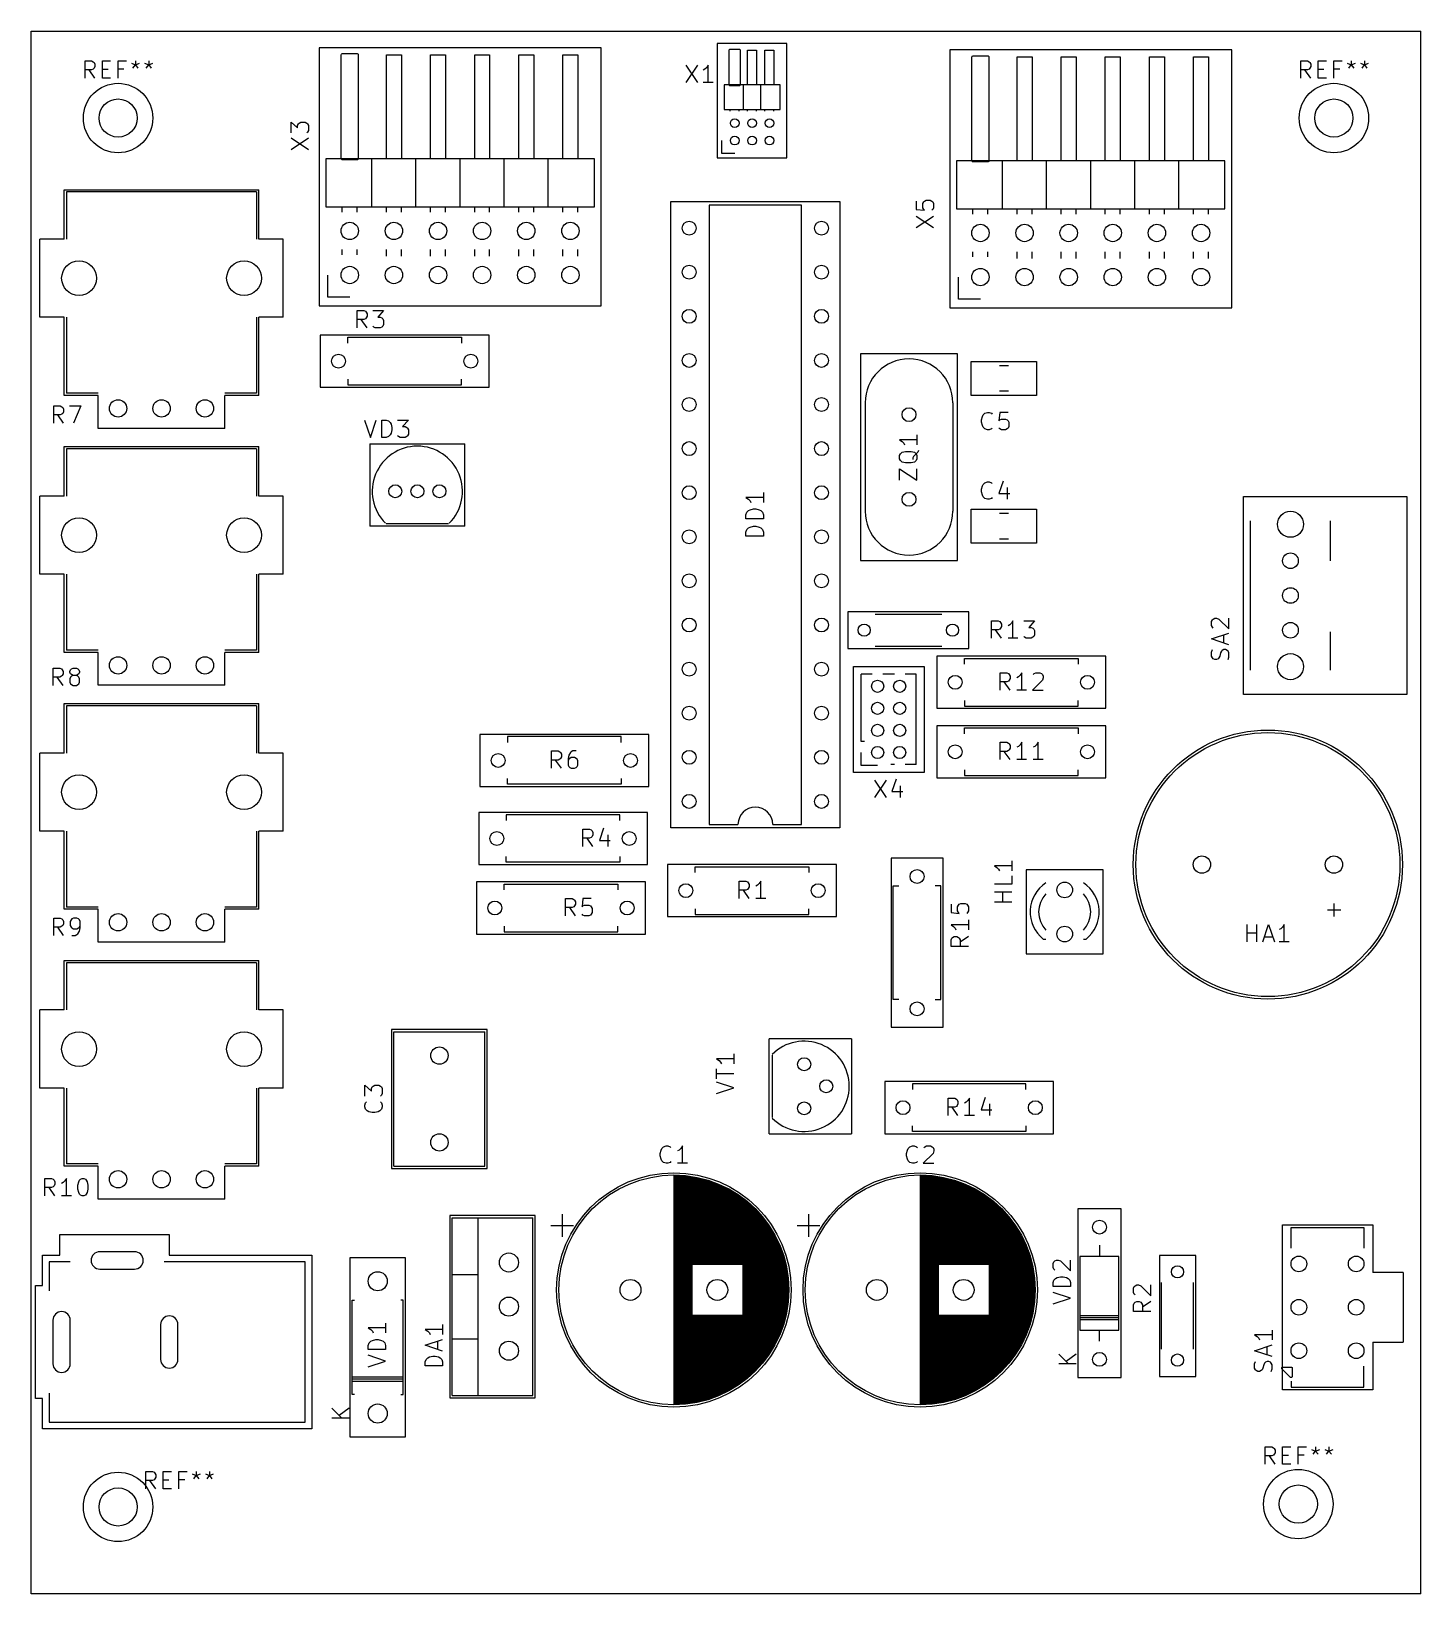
# Model space of a CAD drawing. Extents: x 119.8 to 199.8, y -185.2 to -95.2.
import ezdxf

# ---------------------------------------------------------------- set-up
doc = ezdxf.new("R2010")
doc.units = 0
doc.layers.add('BLACK', color=7, linetype='CONTINUOUS')

msp = doc.modelspace()

# ---------------------------------------------------------------- linework, layer by layer
at = {"layer": 'BLACK', "linetype": 'CONTINUOUS'}
for p, q in [((119.7556, -185.1644), (119.7556, -95.1644)), ((119.7556, -95.1644), (199.7556, -95.1644)), ((199.7556, -185.1644), (199.7556, -95.1644)), ((136.3256, -96.1144), (136.3256, -110.9744)), ((152.5656, -96.1144), (136.3256, -96.1144)), ((152.5656, -110.9744), (152.5656, -96.1144)), ((159.2556, -95.8644), (159.2556, -102.4644)), ((163.2556, -95.8644), (159.2556, -95.8644)), ((159.9356, -96.2544), (159.940167, -96.231439)), ((159.9356, -98.2544), (159.9356, -96.2544)), ((159.940167, -96.231439), (159.972639, -96.198967)), ((159.972639, -96.198967), (159.9956, -96.1944)), ((159.9956, -96.1944), (160.5156, -96.1944)), ((160.5156, -96.1944), (160.538561, -96.198967)), ((160.538561, -96.198967), (160.571033, -96.231439)), ((160.571033, -96.231439), (160.5756, -96.2544)), ((160.5756, -96.2544), (160.5756, -98.2544)), ((160.9956, -96.2544), (161.5156, -96.2544)), ((160.9956, -98.2544), (160.9956, -96.2544)), ((161.5156, -96.2544), (161.5156, -98.2544)), ((161.9956, -96.2544), (162.5156, -96.2544)), ((161.9956, -98.2544), (161.9956, -96.2544)), ((162.5156, -96.2544), (162.5156, -98.2544)), ((163.2556, -102.4644), (163.2556, -95.8644)), ((172.6356, -96.2344), (172.6356, -111.0944)), ((188.8756, -96.2344), (172.6356, -96.2344)), ((188.8756, -111.0944), (188.8756, -96.2344)), ((122.850838, -97.869219), (122.850838, -96.869219)), ((122.850838, -96.869219), (123.23179, -96.869219)), ((123.23179, -96.869219), (123.327028, -96.916838)), ((123.327028, -96.916838), (123.374647, -96.964457)), ((123.374647, -96.964457), (123.422266, -97.059695)), ((123.422266, -97.059695), (123.422266, -97.202552)), ((123.850838, -97.869219), (123.850838, -96.869219)), ((123.850838, -96.869219), (124.327028, -96.869219)), ((124.7556, -97.869219), (124.7556, -96.869219)), ((124.7556, -96.869219), (125.23179, -96.869219)), ((125.517505, -97.012076), (125.7556, -97.107314)), ((125.612743, -97.29779), (125.7556, -97.107314)), ((125.7556, -96.869219), (125.7556, -97.107314)), ((125.7556, -97.107314), (125.993695, -97.012076)), ((125.7556, -97.107314), (125.898457, -97.29779)), ((126.27941, -97.012076), (126.517505, -97.107314)), ((126.374648, -97.29779), (126.517505, -97.107314)), ((126.517505, -96.869219), (126.517505, -97.107314)), ((126.517505, -97.107314), (126.7556, -97.012076)), ((126.517505, -97.107314), (126.660362, -97.29779)), ((137.6056, -96.5144), (137.610167, -96.491439)), ((137.6056, -102.5144), (137.6056, -96.5144)), ((137.610167, -96.491439), (137.642639, -96.458967)), ((137.642639, -96.458967), (137.6656, -96.4544)), ((137.6656, -96.4544), (138.5256, -96.4544)), ((138.5256, -96.4544), (138.548561, -96.458967)), ((138.548561, -96.458967), (138.581033, -96.491439)), ((138.581033, -96.491439), (138.5856, -96.5144)), ((138.5856, -96.5144), (138.5856, -102.5144)), ((140.2056, -96.5144), (141.0656, -96.5144)), ((140.2056, -102.5144), (140.2056, -96.5144)), ((141.0656, -96.5144), (141.0656, -102.5144)), ((142.7456, -96.5144), (143.6056, -96.5144)), ((142.7456, -102.5144), (142.7456, -96.5144)), ((143.6056, -96.5144), (143.6056, -102.5144)), ((145.2856, -96.5144), (146.1456, -96.5144)), ((145.2856, -102.5144), (145.2856, -96.5144)), ((146.1456, -96.5144), (146.1456, -102.5144)), ((147.8256, -96.5144), (148.6856, -96.5144)), ((147.8256, -102.5144), (147.8256, -96.5144)), ((148.6856, -96.5144), (148.6856, -102.5144)), ((150.3656, -96.5144), (151.2256, -96.5144)), ((150.3656, -102.5144), (150.3656, -96.5144)), ((151.2256, -96.5144), (151.2256, -102.5144)), ((157.446076, -97.119219), (158.112742, -98.119219)), ((158.112742, -97.119219), (157.446076, -98.119219)), ((158.73179, -97.119219), (158.636552, -97.262076)), ((158.73179, -98.119219), (158.73179, -97.119219)), ((173.9156, -96.6344), (173.920167, -96.611439)), ((173.9156, -102.6344), (173.9156, -96.6344)), ((173.920167, -96.611439), (173.952639, -96.578967)), ((173.952639, -96.578967), (173.9756, -96.5744)), ((173.9756, -96.5744), (174.8356, -96.5744)), ((174.8356, -96.5744), (174.858561, -96.578967)), ((174.858561, -96.578967), (174.891033, -96.611439)), ((174.891033, -96.611439), (174.8956, -96.6344)), ((174.8956, -96.6344), (174.8956, -102.6344)), ((176.5156, -96.6344), (177.3756, -96.6344)), ((176.5156, -102.6344), (176.5156, -96.6344)), ((177.3756, -96.6344), (177.3756, -102.6344)), ((179.0556, -96.6344), (179.9156, -96.6344)), ((179.0556, -102.6344), (179.0556, -96.6344)), ((179.9156, -96.6344), (179.9156, -102.6344)), ((181.5956, -96.6344), (182.4556, -96.6344)), ((181.5956, -102.6344), (181.5956, -96.6344)), ((182.4556, -96.6344), (182.4556, -102.6344)), ((184.1356, -96.6344), (184.9956, -96.6344)), ((184.1356, -102.6344), (184.1356, -96.6344)), ((184.9956, -96.6344), (184.9956, -102.6344)), ((186.6756, -96.6344), (187.5356, -96.6344)), ((186.6756, -102.6344), (186.6756, -96.6344)), ((187.5356, -96.6344), (187.5356, -102.6344)), ((192.850838, -97.869219), (192.850838, -96.869219)), ((192.850838, -96.869219), (193.23179, -96.869219)), ((193.23179, -96.869219), (193.327028, -96.916838)), ((193.327028, -96.916838), (193.374647, -96.964457)), ((193.374647, -96.964457), (193.422266, -97.059695)), ((193.422266, -97.059695), (193.422266, -97.202552)), ((193.850838, -97.869219), (193.850838, -96.869219)), ((193.850838, -96.869219), (194.327028, -96.869219)), ((194.7556, -97.869219), (194.7556, -96.869219)), ((194.7556, -96.869219), (195.23179, -96.869219)), ((195.517505, -97.012076), (195.7556, -97.107314)), ((195.612743, -97.29779), (195.7556, -97.107314)), ((195.7556, -96.869219), (195.7556, -97.107314)), ((195.7556, -97.107314), (195.993695, -97.012076)), ((195.7556, -97.107314), (195.898457, -97.29779)), ((196.27941, -97.012076), (196.517505, -97.107314)), ((196.374648, -97.29779), (196.517505, -97.107314)), ((196.517505, -96.869219), (196.517505, -97.107314)), ((196.517505, -97.107314), (196.7556, -97.012076)), ((196.517505, -97.107314), (196.660362, -97.29779)), ((123.23179, -97.393028), (122.850838, -97.393028)), ((123.422266, -97.869219), (123.088933, -97.393028)), ((123.327028, -97.345409), (123.23179, -97.393028)), ((123.374647, -97.29779), (123.327028, -97.345409)), ((123.422266, -97.202552), (123.374647, -97.29779)), ((123.850838, -97.345409), (124.184171, -97.345409)), ((124.327028, -97.869219), (123.850838, -97.869219)), ((125.088933, -97.345409), (124.7556, -97.345409)), ((158.541314, -97.357314), (158.446076, -97.404933)), ((158.636552, -97.262076), (158.541314, -97.357314)), ((193.23179, -97.393028), (192.850838, -97.393028)), ((193.422266, -97.869219), (193.088933, -97.393028)), ((193.327028, -97.345409), (193.23179, -97.393028)), ((193.374647, -97.29779), (193.327028, -97.345409)), ((193.422266, -97.202552), (193.374647, -97.29779)), ((193.850838, -97.345409), (194.184171, -97.345409)), ((194.327028, -97.869219), (193.850838, -97.869219)), ((195.088933, -97.345409), (194.7556, -97.345409)), ((159.017504, -98.119219), (158.446076, -98.119219)), ((159.6456, -98.2544), (159.6456, -99.6744)), ((162.8656, -98.2544), (159.6456, -98.2544)), ((159.940167, -98.277361), (159.9356, -98.2544)), ((159.972639, -98.309833), (159.940167, -98.277361)), ((159.9956, -98.3144), (159.972639, -98.309833)), ((160.5156, -98.3144), (159.9956, -98.3144)), ((160.538561, -98.309833), (160.5156, -98.3144)), ((160.571033, -98.277361), (160.538561, -98.309833)), ((160.5756, -98.2544), (160.571033, -98.277361)), ((160.7556, -99.6744), (160.7556, -98.2544)), ((161.7556, -99.6744), (161.7556, -98.2544)), ((162.8656, -99.6744), (162.8656, -98.2544)), ((159.6456, -99.6744), (162.8656, -99.6744)), ((159.9956, -99.776923), (159.9956, -99.6744)), ((160.5156, -99.776923), (160.5156, -99.6744)), ((160.9956, -99.776923), (160.9956, -99.6744)), ((161.5156, -99.776923), (161.5156, -99.6744)), ((161.9956, -99.776923), (161.9956, -99.6744)), ((162.5156, -99.776923), (162.5156, -99.6744)), ((134.710419, -101.021542), (134.710419, -100.402495)), ((134.710419, -100.402495), (135.091371, -100.735828)), ((135.091371, -100.592971), (135.13899, -100.497733)), ((135.091371, -100.735828), (135.091371, -100.592971)), ((135.13899, -100.497733), (135.186609, -100.450114)), ((135.186609, -100.450114), (135.281847, -100.402495)), ((135.281847, -100.402495), (135.519942, -100.402495)), ((135.519942, -100.402495), (135.61518, -100.450114)), ((135.61518, -100.450114), (135.6628, -100.497733)), ((135.6628, -100.497733), (135.710419, -100.592971)), ((135.710419, -100.592971), (135.710419, -100.878685)), ((134.710419, -101.973923), (135.710419, -101.307257)), ((134.710419, -101.307257), (135.710419, -101.973923)), ((135.6628, -100.973923), (135.61518, -101.021542)), ((135.710419, -100.878685), (135.6628, -100.973923)), ((159.5206, -102.1994), (159.5206, -101.4644)), ((136.7156, -102.5144), (136.7156, -105.2744)), ((152.1756, -102.5144), (136.7156, -102.5144)), ((137.610167, -102.537361), (137.6056, -102.5144)), ((137.642639, -102.569833), (137.610167, -102.537361)), ((137.6656, -102.5744), (137.642639, -102.569833)), ((138.5256, -102.5744), (137.6656, -102.5744)), ((138.548561, -102.569833), (138.5256, -102.5744)), ((138.581033, -102.537361), (138.548561, -102.569833)), ((138.5856, -102.5144), (138.581033, -102.537361)), ((139.3656, -105.2744), (139.3656, -102.5144)), ((141.9056, -105.2744), (141.9056, -102.5144)), ((144.4456, -105.2744), (144.4456, -102.5144)), ((146.9856, -105.2744), (146.9856, -102.5144)), ((149.5256, -105.2744), (149.5256, -102.5144)), ((152.1756, -105.2744), (152.1756, -102.5144)), ((159.2556, -102.4644), (163.2556, -102.4644)), ((160.2556, -102.1994), (159.5206, -102.1994)), ((173.0256, -102.6344), (173.0256, -105.3944)), ((188.4856, -102.6344), (173.0256, -102.6344)), ((173.920167, -102.657361), (173.9156, -102.6344)), ((173.952639, -102.689833), (173.920167, -102.657361)), ((173.9756, -102.6944), (173.952639, -102.689833)), ((174.8356, -102.6944), (173.9756, -102.6944)), ((174.858561, -102.689833), (174.8356, -102.6944)), ((174.891033, -102.657361), (174.858561, -102.689833)), ((174.8956, -102.6344), (174.891033, -102.657361)), ((175.6756, -105.3944), (175.6756, -102.6344)), ((178.2156, -105.3944), (178.2156, -102.6344)), ((180.7556, -105.3944), (180.7556, -102.6344)), ((183.2956, -105.3944), (183.2956, -102.6344)), ((185.8356, -105.3944), (185.8356, -102.6344)), ((188.4856, -105.3944), (188.4856, -102.6344)), ((121.6556, -104.2894), (132.8556, -104.2894)), ((121.6556, -107.1394), (121.6556, -104.2894)), ((132.8556, -107.1394), (132.8556, -104.2894)), ((121.7856, -104.4194), (121.7856, -107.1394)), ((132.7256, -104.4194), (121.7856, -104.4194)), ((132.7256, -104.4194), (132.7256, -107.1394)), ((136.7156, -105.2744), (152.1756, -105.2744)), ((137.6656, -105.587042), (137.6656, -105.2744)), ((138.5256, -105.587042), (138.5256, -105.2744)), ((140.2056, -105.587042), (140.2056, -105.2744)), ((141.0656, -105.587042), (141.0656, -105.2744)), ((142.7456, -105.587042), (142.7456, -105.2744)), ((143.6056, -105.587042), (143.6056, -105.2744)), ((145.2856, -105.587042), (145.2856, -105.2744)), ((146.1456, -105.587042), (146.1456, -105.2744)), ((147.8256, -105.587042), (147.8256, -105.2744)), ((148.6856, -105.587042), (148.6856, -105.2744)), ((150.3656, -105.587042), (150.3656, -105.2744)), ((151.2256, -105.587042), (151.2256, -105.2744)), ((156.5856, -141.0544), (156.5856, -104.9744)), ((156.5856, -104.9744), (166.3156, -104.9744)), ((158.7956, -105.1744), (158.7956, -140.8544)), ((164.0956, -105.1744), (158.7956, -105.1744)), ((164.0956, -140.8544), (164.0956, -105.1744)), ((166.3156, -104.9744), (166.3156, -141.0544)), ((170.710419, -104.950114), (170.710419, -105.426304)), ((171.091371, -105.092971), (171.13899, -104.997733)), ((171.091371, -105.331066), (171.091371, -105.092971)), ((171.13899, -104.997733), (171.186609, -104.950114)), ((171.186609, -104.950114), (171.281847, -104.902495)), ((171.281847, -104.902495), (171.519942, -104.902495)), ((171.519942, -104.902495), (171.61518, -104.950114)), ((171.61518, -104.950114), (171.6628, -104.997733)), ((171.6628, -104.997733), (171.710419, -105.092971)), ((171.710419, -105.092971), (171.710419, -105.331066)), ((170.710419, -105.426304), (171.186609, -105.473923)), ((170.710419, -106.473923), (171.710419, -105.807257)), ((170.710419, -105.807257), (171.710419, -106.473923)), ((171.13899, -105.426304), (171.091371, -105.331066)), ((171.186609, -105.473923), (171.13899, -105.426304)), ((171.6628, -105.426304), (171.61518, -105.473923)), ((171.710419, -105.331066), (171.6628, -105.426304)), ((173.0256, -105.3944), (188.4856, -105.3944)), ((173.9756, -105.707042), (173.9756, -105.3944)), ((174.8356, -105.707042), (174.8356, -105.3944)), ((176.5156, -105.707042), (176.5156, -105.3944)), ((177.3756, -105.707042), (177.3756, -105.3944)), ((179.0556, -105.707042), (179.0556, -105.3944)), ((179.9156, -105.707042), (179.9156, -105.3944)), ((181.5956, -105.707042), (181.5956, -105.3944)), ((182.4556, -105.707042), (182.4556, -105.3944)), ((184.1356, -105.707042), (184.1356, -105.3944)), ((184.9956, -105.707042), (184.9956, -105.3944)), ((186.6756, -105.707042), (186.6756, -105.3944)), ((187.5356, -105.707042), (187.5356, -105.3944)), ((120.2556, -111.6394), (120.2556, -107.1394)), ((121.6556, -107.1394), (120.2556, -107.1394)), ((134.2556, -107.1394), (132.8556, -107.1394)), ((134.2556, -111.6394), (134.2556, -107.1394)), ((137.6656, -108.0444), (137.6656, -107.741758)), ((138.5256, -108.0444), (138.5256, -107.741758)), ((140.2056, -108.127042), (140.2056, -107.741758)), ((141.0656, -108.127042), (141.0656, -107.741758)), ((142.7456, -108.127042), (142.7456, -107.741758)), ((143.6056, -108.127042), (143.6056, -107.741758)), ((145.2856, -108.127042), (145.2856, -107.741758)), ((146.1456, -108.127042), (146.1456, -107.741758)), ((147.8256, -108.127042), (147.8256, -107.741758)), ((148.6856, -108.127042), (148.6856, -107.741758)), ((150.3656, -108.127042), (150.3656, -107.741758)), ((151.2256, -108.127042), (151.2256, -107.741758)), ((173.9756, -108.1644), (173.9756, -107.861758)), ((174.8356, -108.1644), (174.8356, -107.861758)), ((176.5156, -108.247042), (176.5156, -107.861758)), ((177.3756, -108.247042), (177.3756, -107.861758)), ((179.0556, -108.247042), (179.0556, -107.861758)), ((179.9156, -108.247042), (179.9156, -107.861758)), ((181.5956, -108.247042), (181.5956, -107.861758)), ((182.4556, -108.247042), (182.4556, -107.861758)), ((184.1356, -108.247042), (184.1356, -107.861758)), ((184.9956, -108.247042), (184.9956, -107.861758)), ((186.6756, -108.247042), (186.6756, -107.861758)), ((187.5356, -108.247042), (187.5356, -107.861758)), ((136.8256, -110.4744), (136.8256, -109.2044)), ((173.1356, -110.5944), (173.1356, -109.3244)), ((138.0956, -110.4744), (136.8256, -110.4744)), ((174.4056, -110.5944), (173.1356, -110.5944)), ((136.3256, -110.9744), (152.5656, -110.9744)), ((138.517505, -112.249219), (138.517505, -111.249219)), ((138.517505, -111.249219), (138.898457, -111.249219)), ((138.898457, -111.249219), (138.993695, -111.296838)), ((138.993695, -111.296838), (139.041314, -111.344457)), ((139.041314, -111.344457), (139.088933, -111.439695)), ((139.088933, -111.582552), (139.041314, -111.67779)), ((139.088933, -111.439695), (139.088933, -111.582552)), ((139.422267, -111.249219), (140.041314, -111.249219)), ((140.041314, -111.249219), (139.707981, -111.630171)), ((172.6356, -111.0944), (188.8756, -111.0944)), ((121.6556, -111.6394), (120.2556, -111.6394)), ((121.6556, -116.1394), (121.6556, -111.6394)), ((121.7856, -111.6394), (121.7856, -116.0094)), ((132.7256, -111.6394), (132.7256, -116.0094)), ((132.8556, -116.1394), (132.8556, -111.6394)), ((134.2556, -111.6394), (132.8556, -111.6394)), ((138.898457, -111.773028), (138.517505, -111.773028)), ((139.088933, -112.249219), (138.7556, -111.773028)), ((138.993695, -111.725409), (138.898457, -111.773028)), ((139.041314, -111.67779), (138.993695, -111.725409)), ((139.469886, -112.2016), (139.422267, -112.15398)), ((139.565124, -112.249219), (139.469886, -112.2016)), ((139.850838, -112.249219), (139.565124, -112.249219)), ((139.707981, -111.630171), (139.850838, -111.630171)), ((139.850838, -111.630171), (139.946076, -111.67779)), ((139.946076, -112.2016), (139.850838, -112.249219)), ((139.946076, -111.67779), (139.993695, -111.725409)), ((139.993695, -112.15398), (139.946076, -112.2016)), ((139.993695, -111.725409), (140.041314, -111.820647)), ((140.041314, -112.058742), (139.993695, -112.15398)), ((140.041314, -111.820647), (140.041314, -112.058742)), ((136.3956, -112.6644), (136.3956, -115.6644)), ((146.1156, -112.6644), (136.3956, -112.6644)), ((137.9856, -112.7944), (144.5256, -112.7944)), ((137.9856, -113.1244), (137.9856, -112.7944)), ((144.5256, -112.7944), (144.5256, -113.1244)), ((146.1156, -115.6644), (146.1156, -112.6644)), ((167.4931, -113.7469), (167.4931, -125.6469)), ((173.0931, -113.7469), (167.4931, -113.7469)), ((173.0931, -125.6469), (173.0931, -113.7469)), ((173.8756, -114.1844), (177.6356, -114.1844)), ((173.8756, -116.1444), (173.8756, -114.1844)), ((177.6356, -114.1844), (177.6356, -116.1444)), ((176.016852, -114.4294), (175.494348, -114.4294)), ((123.6056, -116.0094), (121.7856, -116.0094)), ((132.7256, -116.0094), (130.9056, -116.0094)), ((136.3956, -115.6644), (146.1156, -115.6644)), ((137.9856, -115.2044), (137.9856, -115.5344)), ((137.9856, -115.5344), (144.5256, -115.5344)), ((144.5256, -115.5344), (144.5256, -115.2044)), ((176.016852, -115.8994), (175.494348, -115.8994)), ((121.047505, -117.744219), (121.047505, -116.744219)), ((121.047505, -116.744219), (121.428457, -116.744219)), ((121.428457, -116.744219), (121.523695, -116.791838)), ((121.523695, -116.791838), (121.571314, -116.839457)), ((121.571314, -116.839457), (121.618933, -116.934695)), ((121.618933, -116.934695), (121.618933, -117.077552)), ((123.6056, -116.1394), (121.6556, -116.1394)), ((121.952267, -116.744219), (122.618933, -116.744219)), ((122.618933, -116.744219), (122.190362, -117.744219)), ((123.6056, -118.0394), (123.6056, -116.1394)), ((130.9056, -118.0394), (130.9056, -116.1394)), ((132.8556, -116.1394), (130.9056, -116.1394)), ((167.7681, -116.5619), (167.7681, -122.8119)), ((172.8181, -116.5619), (172.8181, -122.8119)), ((177.6356, -116.1444), (173.8756, -116.1444)), ((121.428457, -117.268028), (121.047505, -117.268028)), ((121.618933, -117.744219), (121.2856, -117.268028)), ((121.523695, -117.220409), (121.428457, -117.268028)), ((121.571314, -117.17279), (121.523695, -117.220409)), ((121.618933, -117.077552), (121.571314, -117.17279)), ((138.946076, -117.559219), (139.279409, -118.559219)), ((139.279409, -118.559219), (139.612742, -117.559219)), ((139.946076, -118.559219), (139.946076, -117.559219)), ((139.946076, -117.559219), (140.184171, -117.559219)), ((140.184171, -117.559219), (140.327028, -117.606838)), ((140.327028, -117.606838), (140.422266, -117.702076)), ((140.422266, -117.702076), (140.469885, -117.797314)), ((140.469885, -117.797314), (140.517504, -117.98779)), ((140.850838, -117.559219), (141.469885, -117.559219)), ((141.469885, -117.559219), (141.136552, -117.940171)), ((174.469886, -117.54779), (174.517505, -117.357314)), ((174.469886, -117.690647), (174.469886, -117.54779)), ((174.517505, -117.881123), (174.469886, -117.690647)), ((174.517505, -117.357314), (174.565124, -117.262076)), ((174.565124, -117.976361), (174.517505, -117.881123)), ((174.565124, -117.262076), (174.660362, -117.166838)), ((174.660362, -117.166838), (174.803219, -117.119219)), ((174.803219, -117.119219), (174.898457, -117.119219)), ((174.898457, -117.119219), (175.041314, -117.166838)), ((175.041314, -117.166838), (175.088933, -117.214457)), ((175.517505, -117.119219), (175.469886, -117.595409)), ((175.469886, -117.595409), (175.517505, -117.54779)), ((175.993695, -117.119219), (175.517505, -117.119219)), ((175.517505, -117.54779), (175.612743, -117.500171)), ((175.612743, -117.500171), (175.850838, -117.500171)), ((175.850838, -117.500171), (175.946076, -117.54779)), ((175.946076, -117.54779), (175.993695, -117.595409)), ((175.993695, -117.595409), (176.041314, -117.690647)), ((176.041314, -117.690647), (176.041314, -117.928742)), ((130.9056, -118.0394), (123.6056, -118.0394)), ((140.184171, -118.559219), (139.946076, -118.559219)), ((140.327028, -118.5116), (140.184171, -118.559219)), ((140.422266, -118.416361), (140.327028, -118.5116)), ((140.469885, -118.321123), (140.422266, -118.416361)), ((140.517504, -118.130647), (140.469885, -118.321123)), ((140.517504, -117.98779), (140.517504, -118.130647)), ((140.898457, -118.5116), (140.850838, -118.46398)), ((140.993695, -118.559219), (140.898457, -118.5116)), ((141.279409, -118.559219), (140.993695, -118.559219)), ((141.136552, -117.940171), (141.279409, -117.940171)), ((141.279409, -117.940171), (141.374647, -117.98779)), ((141.374647, -118.5116), (141.279409, -118.559219)), ((141.374647, -117.98779), (141.422266, -118.035409)), ((141.422266, -118.46398), (141.374647, -118.5116)), ((141.422266, -118.035409), (141.469885, -118.130647)), ((141.469885, -118.368742), (141.422266, -118.46398)), ((141.469885, -118.130647), (141.469885, -118.368742)), ((170.747919, -118.696899), (169.747919, -118.696899)), ((169.747919, -118.696899), (169.890776, -118.792137)), ((169.890776, -118.792137), (169.986014, -118.887375)), ((170.747919, -118.411185), (170.747919, -118.982613)), ((174.660362, -118.0716), (174.565124, -117.976361)), ((174.803219, -118.119219), (174.660362, -118.0716)), ((174.898457, -118.119219), (174.803219, -118.119219)), ((175.041314, -118.0716), (174.898457, -118.119219)), ((175.088933, -118.02398), (175.041314, -118.0716)), ((175.517505, -118.0716), (175.469886, -118.02398)), ((175.612743, -118.119219), (175.517505, -118.0716)), ((175.850838, -118.119219), (175.612743, -118.119219)), ((175.946076, -118.0716), (175.850838, -118.119219)), ((175.993695, -118.02398), (175.946076, -118.0716)), ((176.041314, -117.928742), (175.993695, -118.02398)), ((121.6556, -119.0894), (132.8556, -119.0894)), ((121.6556, -121.9394), (121.6556, -119.0894)), ((121.7856, -119.2194), (121.7856, -121.9394)), ((132.7256, -119.2194), (121.7856, -119.2194)), ((132.7256, -119.2194), (132.7256, -121.9394)), ((132.8556, -121.9394), (132.8556, -119.0894)), ((139.2556, -118.9344), (139.2556, -123.6744)), ((139.2556, -118.9344), (144.7156, -118.9344)), ((144.7156, -123.6744), (144.7156, -118.9344)), ((169.747919, -119.601661), (169.795538, -119.506423)), ((169.747919, -119.792137), (169.747919, -119.601661)), ((169.795538, -119.506423), (169.890776, -119.411185)), ((169.890776, -119.411185), (170.081252, -119.363566)), ((169.986014, -118.887375), (170.033633, -118.982613)), ((170.081252, -119.363566), (170.414585, -119.363566)), ((170.414585, -119.363566), (170.605061, -119.411185)), ((170.557442, -119.64928), (170.509823, -119.744518)), ((170.7003, -119.506423), (170.557442, -119.64928)), ((170.605061, -119.411185), (170.7003, -119.506423)), ((170.795538, -119.411185), (170.7003, -119.506423)), ((170.7003, -119.506423), (170.747919, -119.601661)), ((170.747919, -119.601661), (170.747919, -119.792137)), ((170.843157, -119.315947), (170.795538, -119.411185)), ((169.795538, -119.887375), (169.747919, -119.792137)), ((169.747919, -121.030232), (169.747919, -120.363566)), ((169.747919, -120.363566), (170.747919, -121.030232)), ((169.890776, -119.982613), (169.795538, -119.887375)), ((170.081252, -120.030232), (169.890776, -119.982613)), ((170.414585, -120.030232), (170.081252, -120.030232)), ((170.605061, -119.982613), (170.414585, -120.030232)), ((170.509823, -119.744518), (170.509823, -119.839756)), ((170.7003, -119.887375), (170.605061, -119.982613)), ((170.747919, -119.792137), (170.7003, -119.887375)), ((170.747919, -121.030232), (170.747919, -120.363566)), ((174.469886, -121.54779), (174.517505, -121.357314)), ((174.517505, -121.357314), (174.565124, -121.262076)), ((174.565124, -121.262076), (174.660362, -121.166838)), ((174.660362, -121.166838), (174.803219, -121.119219)), ((174.803219, -121.119219), (174.898457, -121.119219)), ((174.898457, -121.119219), (175.041314, -121.166838)), ((175.041314, -121.166838), (175.088933, -121.214457)), ((175.707981, -121.0716), (175.469886, -121.785885)), ((175.946076, -121.452552), (175.946076, -122.119219)), ((120.2556, -126.4394), (120.2556, -121.9394)), ((121.6556, -121.9394), (120.2556, -121.9394)), ((134.2556, -121.9394), (132.8556, -121.9394)), ((134.2556, -126.4394), (134.2556, -121.9394)), ((161.905419, -122.014399), (160.905419, -122.014399)), ((160.905419, -122.014399), (161.048276, -122.109637)), ((161.048276, -122.109637), (161.143514, -122.204875)), ((161.143514, -122.204875), (161.191133, -122.300113)), ((161.905419, -121.728685), (161.905419, -122.300113)), ((174.469886, -121.690647), (174.469886, -121.54779)), ((174.517505, -121.881123), (174.469886, -121.690647)), ((174.565124, -121.976361), (174.517505, -121.881123)), ((174.660362, -122.0716), (174.565124, -121.976361)), ((174.803219, -122.119219), (174.660362, -122.0716)), ((174.898457, -122.119219), (174.803219, -122.119219)), ((175.041314, -122.0716), (174.898457, -122.119219)), ((175.088933, -122.02398), (175.041314, -122.0716)), ((175.469886, -121.785885), (176.088933, -121.785885)), ((189.5556, -121.9644), (198.9556, -121.9644)), ((189.5556, -133.3644), (189.5556, -121.9644)), ((198.9556, -121.9644), (198.9556, -133.3644)), ((160.905419, -123.014399), (160.953038, -122.871542)), ((160.905419, -123.252494), (160.905419, -123.014399)), ((161.905419, -123.252494), (160.905419, -123.252494)), ((160.953038, -122.871542), (161.048276, -122.776304)), ((161.048276, -122.776304), (161.143514, -122.728685)), ((161.143514, -122.728685), (161.33399, -122.681066)), ((161.33399, -122.681066), (161.476847, -122.681066)), ((161.476847, -122.681066), (161.667323, -122.728685)), ((161.667323, -122.728685), (161.762561, -122.776304)), ((161.762561, -122.776304), (161.8578, -122.871542)), ((161.8578, -122.871542), (161.905419, -123.014399)), ((161.905419, -123.014399), (161.905419, -123.252494)), ((173.8756, -122.6844), (177.6356, -122.6844)), ((173.8756, -124.6444), (173.8756, -122.6844)), ((175.494348, -122.9294), (176.016852, -122.9294)), ((177.6356, -122.6844), (177.6356, -124.6444)), ((144.7156, -123.6744), (139.2556, -123.6744)), ((140.1856, -123.5144), (143.7856, -123.5144)), ((160.905419, -124.014399), (160.953038, -123.871542)), ((160.905419, -124.252494), (160.905419, -124.014399)), ((160.953038, -123.871542), (161.048276, -123.776304)), ((161.048276, -123.776304), (161.143514, -123.728685)), ((161.143514, -123.728685), (161.33399, -123.681066)), ((161.33399, -123.681066), (161.476847, -123.681066)), ((161.476847, -123.681066), (161.667323, -123.728685)), ((161.667323, -123.728685), (161.762561, -123.776304)), ((161.762561, -123.776304), (161.8578, -123.871542)), ((161.8578, -123.871542), (161.905419, -124.014399)), ((161.905419, -124.014399), (161.905419, -124.252494)), ((189.9556, -131.9644), (189.9556, -123.3644)), ((194.5556, -125.6644), (194.5556, -123.3644)), ((161.905419, -124.252494), (160.905419, -124.252494)), ((177.6356, -124.6444), (173.8756, -124.6444)), ((175.494348, -124.3994), (176.016852, -124.3994)), ((167.4931, -125.6469), (173.0931, -125.6469)), ((121.6556, -126.4394), (120.2556, -126.4394)), ((121.6556, -130.9394), (121.6556, -126.4394)), ((121.7856, -126.4394), (121.7856, -130.8094)), ((132.7256, -126.4394), (132.7256, -130.8094)), ((132.8556, -130.9394), (132.8556, -126.4394)), ((134.2556, -126.4394), (132.8556, -126.4394)), ((166.7656, -128.6144), (166.7656, -130.7144)), ((173.7456, -128.6144), (166.7656, -128.6144)), ((173.7456, -130.7144), (173.7456, -128.6144)), ((168.3356, -128.7444), (172.1756, -128.7444)), ((175.041314, -130.119219), (175.041314, -129.119219)), ((175.041314, -129.119219), (175.422266, -129.119219)), ((175.422266, -129.119219), (175.517504, -129.166838)), ((175.517504, -129.595409), (175.422266, -129.643028)), ((175.517504, -129.166838), (175.565123, -129.214457)), ((175.565123, -129.54779), (175.517504, -129.595409)), ((175.565123, -129.214457), (175.612742, -129.309695)), ((175.612742, -129.452552), (175.565123, -129.54779)), ((175.612742, -129.309695), (175.612742, -129.452552)), ((176.088933, -129.357314), (175.993695, -129.404933)), ((176.184171, -129.262076), (176.088933, -129.357314)), ((176.279409, -129.119219), (176.184171, -129.262076)), ((176.279409, -130.119219), (176.279409, -129.119219)), ((176.898457, -129.119219), (177.517504, -129.119219)), ((177.517504, -129.119219), (177.184171, -129.500171)), ((177.184171, -129.500171), (177.327028, -129.500171)), ((177.327028, -129.500171), (177.422266, -129.54779)), ((177.422266, -129.54779), (177.469885, -129.595409)), ((177.469885, -129.595409), (177.517504, -129.690647)), ((187.710419, -129.164399), (187.758038, -129.069161)), ((187.710419, -129.402494), (187.710419, -129.164399)), ((187.758038, -129.497732), (187.710419, -129.402494)), ((187.758038, -129.069161), (187.805657, -129.021542)), ((187.805657, -129.545351), (187.758038, -129.497732)), ((187.805657, -129.021542), (187.900895, -128.973923)), ((187.900895, -128.973923), (187.996133, -128.973923)), ((187.996133, -128.973923), (188.13899, -129.021542)), ((188.13899, -129.021542), (188.710419, -129.59297)), ((188.710419, -129.59297), (188.710419, -128.973923)), ((175.422266, -129.643028), (175.041314, -129.643028)), ((175.612742, -130.119219), (175.279409, -129.643028)), ((176.565123, -130.119219), (175.993695, -130.119219)), ((176.946076, -130.0716), (176.898457, -130.02398)), ((177.041314, -130.119219), (176.946076, -130.0716)), ((177.327028, -130.119219), (177.041314, -130.119219)), ((177.422266, -130.0716), (177.327028, -130.119219)), ((177.469885, -130.02398), (177.422266, -130.0716)), ((177.517504, -129.928742), (177.469885, -130.02398)), ((177.517504, -129.690647), (177.517504, -129.928742)), ((187.710419, -130.164399), (188.710419, -129.831066)), ((188.710419, -130.497732), (187.710419, -130.164399)), ((188.424704, -130.402494), (188.424704, -129.926304)), ((194.5556, -131.9644), (194.5556, -129.7644)), ((123.6056, -130.9394), (121.6556, -130.9394)), ((123.6056, -130.8094), (121.7856, -130.8094)), ((123.6056, -132.8394), (123.6056, -130.9394)), ((132.7256, -130.8094), (130.9056, -130.8094)), ((130.9056, -132.8394), (130.9056, -130.9394)), ((132.8556, -130.9394), (130.9056, -130.9394)), ((166.7656, -130.7144), (173.7456, -130.7144)), ((168.3356, -130.5844), (172.1756, -130.5844)), ((171.8956, -131.1644), (171.8956, -134.1644)), ((181.6156, -131.1644), (171.8956, -131.1644)), ((173.4856, -131.2944), (180.0256, -131.2944)), ((173.4856, -131.6244), (173.4856, -131.2944)), ((180.0256, -131.2944), (180.0256, -131.6244)), ((181.6156, -134.1644), (181.6156, -131.1644)), ((187.710419, -130.926304), (187.758038, -130.783447)), ((187.710419, -131.164399), (187.710419, -130.926304)), ((187.758038, -131.259637), (187.710419, -131.164399)), ((187.805657, -131.307256), (187.758038, -131.259637)), ((187.900895, -131.354875), (187.805657, -131.307256)), ((187.996133, -131.354875), (187.900895, -131.354875)), ((188.091371, -131.307256), (187.996133, -131.354875)), ((188.13899, -131.259637), (188.091371, -131.307256)), ((188.186609, -131.164399), (188.13899, -131.259637)), ((188.234228, -130.973923), (188.186609, -131.164399)), ((188.281847, -130.878685), (188.234228, -130.973923)), ((188.329466, -130.831066), (188.281847, -130.878685)), ((188.424704, -130.783447), (188.329466, -130.831066)), ((188.519942, -130.783447), (188.424704, -130.783447)), ((188.61518, -130.831066), (188.519942, -130.783447)), ((188.6628, -130.878685), (188.61518, -130.831066)), ((188.710419, -130.973923), (188.6628, -130.878685)), ((188.6628, -131.354875), (188.710419, -131.212018)), ((188.710419, -131.212018), (188.710419, -130.973923)), ((121.017505, -132.843295), (121.017505, -131.843295)), ((121.017505, -131.843295), (121.398457, -131.843295)), ((121.398457, -131.843295), (121.493695, -131.890914)), ((121.493695, -131.890914), (121.541314, -131.938533)), ((121.541314, -132.271866), (121.493695, -132.319485)), ((121.541314, -131.938533), (121.588933, -132.033771)), ((121.588933, -132.176628), (121.541314, -132.271866)), ((121.588933, -132.033771), (121.588933, -132.176628)), ((121.969886, -132.033771), (122.017505, -131.938533)), ((121.969886, -132.08139), (121.969886, -132.033771)), ((122.017505, -132.176628), (121.969886, -132.08139)), ((122.017505, -131.938533), (122.065124, -131.890914)), ((122.065124, -132.224247), (122.017505, -132.176628)), ((122.065124, -131.890914), (122.160362, -131.843295)), ((122.160362, -132.271866), (122.065124, -132.224247)), ((122.160362, -132.271866), (122.065124, -132.319485)), ((122.160362, -131.843295), (122.350838, -131.843295)), ((122.350838, -132.271866), (122.160362, -132.271866)), ((122.350838, -131.843295), (122.446076, -131.890914)), ((122.446076, -132.224247), (122.350838, -132.271866)), ((122.446076, -132.319485), (122.350838, -132.271866)), ((122.446076, -131.890914), (122.493695, -131.938533)), ((122.493695, -132.176628), (122.446076, -132.224247)), ((122.493695, -131.938533), (122.541314, -132.033771)), ((122.541314, -132.08139), (122.493695, -132.176628)), ((122.541314, -132.033771), (122.541314, -132.08139)), ((167.1056, -131.7544), (171.1556, -131.7544)), ((167.1056, -137.8544), (167.1056, -131.7544)), ((167.5356, -136.0694), (167.5356, -132.1994)), ((168.17807, -132.1994), (167.5356, -132.1994)), ((169.44807, -132.1994), (168.79313, -132.1994)), ((170.7056, -132.1994), (170.06313, -132.1994)), ((170.7056, -137.3994), (170.7056, -132.1994)), ((171.1556, -131.7544), (171.1556, -137.8544)), ((175.541314, -133.119219), (175.541314, -132.119219)), ((175.541314, -132.119219), (175.922266, -132.119219)), ((175.922266, -132.119219), (176.017504, -132.166838)), ((176.017504, -132.166838), (176.065123, -132.214457)), ((176.065123, -132.214457), (176.112742, -132.309695)), ((176.684171, -132.262076), (176.588933, -132.357314)), ((176.779409, -132.119219), (176.684171, -132.262076)), ((176.779409, -133.119219), (176.779409, -132.119219)), ((177.446076, -132.214457), (177.493695, -132.166838)), ((177.493695, -132.166838), (177.588933, -132.119219)), ((177.588933, -132.119219), (177.827028, -132.119219)), ((177.827028, -132.119219), (177.922266, -132.166838)), ((177.922266, -132.166838), (177.969885, -132.214457)), ((177.969885, -132.214457), (178.017504, -132.309695)), ((121.398457, -132.367104), (121.017505, -132.367104)), ((121.588933, -132.843295), (121.2556, -132.367104)), ((121.493695, -132.319485), (121.398457, -132.367104)), ((122.017505, -132.367104), (121.969886, -132.462342)), ((121.969886, -132.462342), (121.969886, -132.652818)), ((121.969886, -132.652818), (122.017505, -132.748056)), ((122.065124, -132.319485), (122.017505, -132.367104)), ((122.017505, -132.748056), (122.065124, -132.795676)), ((122.065124, -132.795676), (122.160362, -132.843295)), ((122.160362, -132.843295), (122.350838, -132.843295)), ((122.350838, -132.843295), (122.446076, -132.795676)), ((122.493695, -132.367104), (122.446076, -132.319485)), ((122.446076, -132.795676), (122.493695, -132.748056)), ((122.541314, -132.462342), (122.493695, -132.367104)), ((122.493695, -132.748056), (122.541314, -132.652818)), ((122.541314, -132.652818), (122.541314, -132.462342)), ((130.9056, -132.8394), (123.6056, -132.8394)), ((175.922266, -132.643028), (175.541314, -132.643028)), ((176.112742, -133.119219), (175.779409, -132.643028)), ((176.017504, -132.595409), (175.922266, -132.643028)), ((176.065123, -132.54779), (176.017504, -132.595409)), ((176.112742, -132.452552), (176.065123, -132.54779)), ((176.112742, -132.309695), (176.112742, -132.452552)), ((176.588933, -132.357314), (176.493695, -132.404933)), ((177.065123, -133.119219), (176.493695, -133.119219)), ((177.969885, -132.54779), (177.398457, -133.119219)), ((177.398457, -133.119219), (178.017504, -133.119219)), ((178.017504, -132.404933), (177.969885, -132.54779)), ((178.017504, -132.309695), (178.017504, -132.404933)), ((121.6556, -133.8894), (132.8556, -133.8894)), ((121.6556, -136.7394), (121.6556, -133.8894)), ((121.7856, -134.0194), (121.7856, -136.7394)), ((132.7256, -134.0194), (121.7856, -134.0194)), ((132.7256, -134.0194), (132.7256, -136.7394)), ((132.8556, -136.7394), (132.8556, -133.8894)), ((173.4856, -133.7044), (173.4856, -134.0344)), ((173.4856, -134.0344), (180.0256, -134.0344)), ((180.0256, -134.0344), (180.0256, -133.7044)), ((198.9556, -133.3644), (189.5556, -133.3644)), ((171.8956, -134.1644), (181.6156, -134.1644)), ((145.5856, -135.6644), (145.5856, -138.6644)), ((155.3056, -135.6644), (145.5856, -135.6644)), ((147.1756, -135.7944), (147.1756, -136.1244)), ((153.7156, -135.7944), (147.1756, -135.7944)), ((153.7156, -136.1244), (153.7156, -135.7944)), ((155.3056, -138.6644), (155.3056, -135.6644)), ((171.8956, -135.1644), (171.8956, -138.1644)), ((181.6156, -135.1644), (171.8956, -135.1644)), ((173.4856, -135.2944), (180.0256, -135.2944)), ((173.4856, -135.6244), (173.4856, -135.2944)), ((180.0256, -135.2944), (180.0256, -135.6244)), ((181.6156, -138.1644), (181.6156, -135.1644)), ((120.2556, -141.2394), (120.2556, -136.7394)), ((121.6556, -136.7394), (120.2556, -136.7394)), ((134.2556, -136.7394), (132.8556, -136.7394)), ((134.2556, -141.2394), (134.2556, -136.7394)), ((149.707505, -137.619219), (149.707505, -136.619219)), ((149.707505, -136.619219), (150.088457, -136.619219)), ((150.088457, -136.619219), (150.183695, -136.666838)), ((150.183695, -136.666838), (150.231314, -136.714457)), ((150.231314, -136.714457), (150.278933, -136.809695)), ((150.802743, -136.714457), (150.707505, -136.857314)), ((150.850362, -136.666838), (150.802743, -136.714457)), ((150.9456, -136.619219), (150.850362, -136.666838)), ((151.136076, -136.619219), (150.9456, -136.619219)), ((167.7256, -136.0694), (167.5356, -136.0694)), ((167.5356, -137.4644), (167.5356, -136.7044)), ((175.541314, -137.119219), (175.541314, -136.119219)), ((175.541314, -136.119219), (175.922266, -136.119219)), ((175.922266, -136.643028), (175.541314, -136.643028)), ((176.112742, -137.119219), (175.779409, -136.643028)), ((175.922266, -136.119219), (176.017504, -136.166838)), ((176.017504, -136.595409), (175.922266, -136.643028)), ((176.017504, -136.166838), (176.065123, -136.214457)), ((176.065123, -136.54779), (176.017504, -136.595409)), ((176.065123, -136.214457), (176.112742, -136.309695)), ((176.112742, -136.452552), (176.065123, -136.54779)), ((176.112742, -136.309695), (176.112742, -136.452552)), ((176.588933, -136.357314), (176.493695, -136.404933)), ((176.684171, -136.262076), (176.588933, -136.357314)), ((176.779409, -136.119219), (176.684171, -136.262076)), ((176.779409, -137.119219), (176.779409, -136.119219)), ((177.541314, -136.357314), (177.446076, -136.404933)), ((177.636552, -136.262076), (177.541314, -136.357314)), ((177.73179, -136.119219), (177.636552, -136.262076)), ((177.73179, -137.119219), (177.73179, -136.119219)), ((150.088457, -137.143028), (149.707505, -137.143028)), ((150.278933, -137.619219), (149.9456, -137.143028)), ((150.183695, -137.095409), (150.088457, -137.143028)), ((150.231314, -137.04779), (150.183695, -137.095409)), ((150.278933, -136.952552), (150.231314, -137.04779)), ((150.278933, -136.809695), (150.278933, -136.952552)), ((150.707505, -136.857314), (150.659886, -137.04779)), ((150.659886, -137.04779), (150.659886, -137.428742)), ((150.707505, -137.095409), (150.659886, -137.190647)), ((150.659886, -137.428742), (150.707505, -137.52398)), ((150.755124, -137.04779), (150.707505, -137.095409)), ((150.707505, -137.52398), (150.755124, -137.5716)), ((150.850362, -137.000171), (150.755124, -137.04779)), ((150.755124, -137.5716), (150.850362, -137.619219)), ((151.040838, -137.000171), (150.850362, -137.000171)), ((150.850362, -137.619219), (151.040838, -137.619219)), ((151.136076, -137.04779), (151.040838, -137.000171)), ((151.040838, -137.619219), (151.136076, -137.5716)), ((151.183695, -137.095409), (151.136076, -137.04779)), ((151.136076, -137.5716), (151.183695, -137.52398)), ((151.231314, -137.190647), (151.183695, -137.095409)), ((151.183695, -137.52398), (151.231314, -137.428742)), ((151.231314, -137.428742), (151.231314, -137.190647)), ((168.4856, -137.4644), (167.5356, -137.4644)), ((169.44807, -137.3994), (169.2456, -137.3994)), ((170.7056, -137.3994), (170.06313, -137.3994)), ((177.065123, -137.119219), (176.493695, -137.119219)), ((178.017504, -137.119219), (177.446076, -137.119219)), ((147.1756, -138.5344), (147.1756, -138.2044)), ((153.7156, -138.5344), (147.1756, -138.5344)), ((153.7156, -138.2044), (153.7156, -138.5344)), ((171.1556, -137.8544), (167.1056, -137.8544)), ((168.311076, -138.294219), (168.977742, -139.294219)), ((168.977742, -138.294219), (168.311076, -139.294219)), ((169.549171, -138.2466), (169.311076, -138.960885)), ((171.8956, -138.1644), (181.6156, -138.1644)), ((173.4856, -137.7044), (173.4856, -138.0344)), ((173.4856, -138.0344), (180.0256, -138.0344)), ((180.0256, -138.0344), (180.0256, -137.7044)), ((145.5856, -138.6644), (155.3056, -138.6644)), ((169.311076, -138.960885), (169.930123, -138.960885)), ((169.787266, -138.627552), (169.787266, -139.294219)), ((145.5156, -140.1644), (145.5156, -143.1644)), ((155.2356, -140.1644), (145.5156, -140.1644)), ((147.1056, -140.2944), (147.1056, -140.6244)), ((153.6456, -140.2944), (147.1056, -140.2944)), ((153.6456, -140.6244), (153.6456, -140.2944)), ((155.2356, -143.1644), (155.2356, -140.1644)), ((121.6556, -141.2394), (120.2556, -141.2394)), ((121.6556, -145.7394), (121.6556, -141.2394)), ((121.7856, -141.2394), (121.7856, -145.6094)), ((132.7256, -141.2394), (132.7256, -145.6094)), ((132.8556, -145.7394), (132.8556, -141.2394)), ((134.2556, -141.2394), (132.8556, -141.2394)), ((151.517505, -142.119219), (151.517505, -141.119219)), ((151.517505, -141.119219), (151.898457, -141.119219)), ((151.898457, -141.119219), (151.993695, -141.166838)), ((151.993695, -141.166838), (152.041314, -141.214457)), ((152.041314, -141.214457), (152.088933, -141.309695)), ((152.707981, -141.0716), (152.469886, -141.785885)), ((166.3156, -141.0544), (156.5856, -141.0544)), ((158.7956, -140.8544), (160.4456, -140.8544)), ((162.4456, -140.8544), (164.0956, -140.8544)), ((151.898457, -141.643028), (151.517505, -141.643028)), ((152.088933, -142.119219), (151.7556, -141.643028)), ((151.993695, -141.595409), (151.898457, -141.643028)), ((152.041314, -141.54779), (151.993695, -141.595409)), ((152.088933, -141.452552), (152.041314, -141.54779)), ((152.088933, -141.309695), (152.088933, -141.452552)), ((152.469886, -141.785885), (153.088933, -141.785885)), ((152.946076, -141.452552), (152.946076, -142.119219)), ((147.1056, -143.0344), (147.1056, -142.7044)), ((153.6456, -143.0344), (147.1056, -143.0344)), ((153.6456, -142.7044), (153.6456, -143.0344)), ((169.2556, -142.8044), (169.2556, -152.5244)), ((172.2556, -142.8044), (169.2556, -142.8044)), ((172.2556, -152.5244), (172.2556, -142.8044)), ((176.210419, -142.950114), (176.210419, -143.521542)), ((145.5156, -143.1644), (155.2356, -143.1644)), ((156.3956, -143.1644), (156.3956, -146.1644)), ((166.1156, -143.1644), (156.3956, -143.1644)), ((157.9856, -143.2944), (164.5256, -143.2944)), ((157.9856, -143.6244), (157.9856, -143.2944)), ((164.5256, -143.2944), (164.5256, -143.6244)), ((166.1156, -146.1644), (166.1156, -143.1644)), ((176.210419, -143.235828), (175.210419, -143.235828)), ((175.210419, -143.235828), (175.353276, -143.331066)), ((175.353276, -143.331066), (175.448514, -143.426304)), ((175.448514, -143.426304), (175.496133, -143.521542)), ((176.210419, -143.807257), (176.210419, -144.283447)), ((177.0456, -143.4744), (177.0456, -148.3144)), ((181.4656, -143.4744), (177.0456, -143.4744)), ((181.4656, -148.3144), (181.4656, -143.4744)), ((145.3956, -144.1644), (145.3956, -147.1644)), ((155.1156, -144.1644), (145.3956, -144.1644)), ((146.9856, -144.2944), (153.5256, -144.2944)), ((146.9856, -144.6244), (146.9856, -144.2944)), ((153.5256, -144.2944), (153.5256, -144.6244)), ((155.1156, -147.1644), (155.1156, -144.1644)), ((160.517505, -145.119219), (160.517505, -144.119219)), ((160.517505, -144.119219), (160.898457, -144.119219)), ((160.898457, -144.643028), (160.517505, -144.643028)), ((161.088933, -145.119219), (160.7556, -144.643028)), ((160.898457, -144.119219), (160.993695, -144.166838)), ((160.993695, -144.595409), (160.898457, -144.643028)), ((160.993695, -144.166838), (161.041314, -144.214457)), ((161.041314, -144.54779), (160.993695, -144.595409)), ((161.041314, -144.214457), (161.088933, -144.309695)), ((161.088933, -144.452552), (161.041314, -144.54779)), ((161.088933, -144.309695), (161.088933, -144.452552)), ((161.565124, -144.357314), (161.469886, -144.404933)), ((161.660362, -144.262076), (161.565124, -144.357314)), ((161.7556, -144.119219), (161.660362, -144.262076)), ((161.7556, -145.119219), (161.7556, -144.119219)), ((169.3856, -144.3944), (169.7156, -144.3944)), ((169.3856, -150.9344), (169.3856, -144.3944)), ((172.1256, -144.3944), (171.7956, -144.3944)), ((172.1256, -150.9344), (172.1256, -144.3944)), ((176.210419, -144.283447), (175.210419, -144.283447)), ((176.210419, -144.759638), (175.210419, -144.759638)), ((175.686609, -145.331066), (175.686609, -144.759638)), ((123.6056, -145.7394), (121.6556, -145.7394)), ((123.6056, -145.6094), (121.7856, -145.6094)), ((123.6056, -147.6394), (123.6056, -145.7394)), ((132.7256, -145.6094), (130.9056, -145.6094)), ((130.9056, -147.6394), (130.9056, -145.7394)), ((132.8556, -145.7394), (130.9056, -145.7394)), ((150.517505, -146.119219), (150.517505, -145.119219)), ((150.517505, -145.119219), (150.898457, -145.119219)), ((150.898457, -145.643028), (150.517505, -145.643028)), ((151.088933, -146.119219), (150.7556, -145.643028)), ((150.898457, -145.119219), (150.993695, -145.166838)), ((150.993695, -145.595409), (150.898457, -145.643028)), ((150.993695, -145.166838), (151.041314, -145.214457)), ((151.041314, -145.54779), (150.993695, -145.595409)), ((151.041314, -145.214457), (151.088933, -145.309695)), ((151.088933, -145.452552), (151.041314, -145.54779)), ((151.088933, -145.309695), (151.088933, -145.452552)), ((151.517505, -145.119219), (151.469886, -145.595409)), ((151.469886, -145.595409), (151.517505, -145.54779)), ((151.993695, -145.119219), (151.517505, -145.119219)), ((151.517505, -145.54779), (151.612743, -145.500171)), ((151.612743, -145.500171), (151.850838, -145.500171)), ((151.850838, -145.500171), (151.946076, -145.54779)), ((151.946076, -145.54779), (151.993695, -145.595409)), ((151.993695, -145.595409), (152.041314, -145.690647)), ((152.041314, -145.690647), (152.041314, -145.928742)), ((157.9856, -145.7044), (157.9856, -146.0344)), ((162.041314, -145.119219), (161.469886, -145.119219)), ((164.5256, -146.0344), (164.5256, -145.7044)), ((172.710419, -145.450114), (172.710419, -145.926304)), ((173.091371, -145.592971), (173.13899, -145.497733)), ((173.091371, -145.831066), (173.091371, -145.592971)), ((173.13899, -145.497733), (173.186609, -145.450114)), ((173.186609, -145.450114), (173.281847, -145.402495)), ((173.281847, -145.402495), (173.519942, -145.402495)), ((173.519942, -145.402495), (173.61518, -145.450114)), ((173.61518, -145.450114), (173.6628, -145.497733)), ((173.6628, -145.497733), (173.710419, -145.592971)), ((173.710419, -145.592971), (173.710419, -145.831066)), ((176.210419, -145.331066), (175.210419, -145.331066)), ((194.384648, -145.778266), (195.146553, -145.778266)), ((194.7656, -146.159219), (194.7656, -145.397314)), ((121.047505, -147.244219), (121.047505, -146.244219)), ((121.047505, -146.244219), (121.428457, -146.244219)), ((121.428457, -146.244219), (121.523695, -146.291838)), ((121.523695, -146.291838), (121.571314, -146.339457)), ((121.571314, -146.67279), (121.523695, -146.720409)), ((121.571314, -146.339457), (121.618933, -146.434695)), ((121.618933, -146.577552), (121.571314, -146.67279)), ((121.618933, -146.434695), (121.618933, -146.577552)), ((122.047505, -146.339457), (121.999886, -146.434695)), ((121.999886, -146.434695), (121.999886, -146.67279)), ((121.999886, -146.67279), (122.047505, -146.768028)), ((122.095124, -146.291838), (122.047505, -146.339457)), ((122.190362, -146.244219), (122.095124, -146.291838)), ((122.380838, -146.244219), (122.190362, -146.244219)), ((122.476076, -146.291838), (122.380838, -146.244219)), ((122.523695, -146.339457), (122.476076, -146.291838)), ((122.571314, -146.434695), (122.523695, -146.339457)), ((122.523695, -146.768028), (122.571314, -146.67279)), ((122.571314, -146.815647), (122.571314, -146.434695)), ((151.517505, -146.0716), (151.469886, -146.02398)), ((151.612743, -146.119219), (151.517505, -146.0716)), ((151.850838, -146.119219), (151.612743, -146.119219)), ((151.946076, -146.0716), (151.850838, -146.119219)), ((151.993695, -146.02398), (151.946076, -146.0716)), ((152.041314, -145.928742), (151.993695, -146.02398)), ((156.3956, -146.1644), (166.1156, -146.1644)), ((157.9856, -146.0344), (164.5256, -146.0344)), ((172.710419, -145.926304), (173.186609, -145.973923)), ((173.710419, -146.64059), (172.710419, -146.64059)), ((172.710419, -146.64059), (172.853276, -146.735828)), ((173.13899, -145.926304), (173.091371, -145.831066)), ((173.186609, -145.973923), (173.13899, -145.926304)), ((173.6628, -145.926304), (173.61518, -145.973923)), ((173.710419, -145.831066), (173.6628, -145.926304)), ((173.710419, -146.354876), (173.710419, -146.926304)), ((189.755124, -147.619219), (189.755124, -146.619219)), ((190.326552, -147.619219), (190.326552, -146.619219)), ((190.659886, -147.619219), (190.993219, -146.619219)), ((190.993219, -146.619219), (191.326552, -147.619219)), ((191.897981, -146.619219), (191.802743, -146.762076)), ((191.897981, -147.619219), (191.897981, -146.619219)), ((121.428457, -146.768028), (121.047505, -146.768028)), ((121.618933, -147.244219), (121.2856, -146.768028)), ((121.523695, -146.720409), (121.428457, -146.768028)), ((122.047505, -146.768028), (122.095124, -146.815647)), ((122.095124, -146.815647), (122.190362, -146.863266)), ((122.095124, -147.244219), (122.2856, -147.244219)), ((122.190362, -146.863266), (122.380838, -146.863266)), ((122.2856, -147.244219), (122.380838, -147.1966)), ((122.380838, -146.863266), (122.476076, -146.815647)), ((122.380838, -147.1966), (122.428457, -147.14898)), ((122.428457, -147.14898), (122.523695, -147.006123)), ((122.476076, -146.815647), (122.523695, -146.768028)), ((122.523695, -147.006123), (122.571314, -146.815647)), ((145.3956, -147.1644), (155.1156, -147.1644)), ((146.9856, -146.7044), (146.9856, -147.0344)), ((146.9856, -147.0344), (153.5256, -147.0344)), ((153.5256, -147.0344), (153.5256, -146.7044)), ((172.710419, -147.497733), (172.758038, -147.402495)), ((172.710419, -147.878685), (172.710419, -147.497733)), ((172.758038, -147.402495), (172.805657, -147.354876)), ((172.805657, -147.354876), (172.900895, -147.307257)), ((172.853276, -146.735828), (172.948514, -146.831066)), ((172.900895, -147.307257), (173.043752, -147.307257)), ((172.948514, -146.831066), (172.996133, -146.926304)), ((173.043752, -147.307257), (173.13899, -147.354876)), ((173.13899, -147.354876), (173.186609, -147.402495)), ((173.186609, -147.402495), (173.234228, -147.497733)), ((173.710419, -147.307257), (173.234228, -147.64059)), ((173.234228, -147.497733), (173.234228, -147.878685)), ((178.0196, -147.4544), (178.1756, -147.4544)), ((180.3356, -147.4544), (180.4916, -147.4544)), ((189.755124, -147.095409), (190.326552, -147.095409)), ((190.755124, -147.333504), (191.231314, -147.333504)), ((191.707505, -146.857314), (191.612267, -146.904933)), ((191.802743, -146.762076), (191.707505, -146.857314)), ((130.9056, -147.6394), (123.6056, -147.6394)), ((173.710419, -147.878685), (172.710419, -147.878685)), ((177.0456, -148.3144), (181.4656, -148.3144)), ((192.183695, -147.619219), (191.612267, -147.619219)), ((121.6556, -148.6894), (132.8556, -148.6894)), ((121.6556, -151.5394), (121.6556, -148.6894)), ((121.7856, -148.8194), (121.7856, -151.5394)), ((132.7256, -148.8194), (121.7856, -148.8194)), ((132.7256, -148.8194), (132.7256, -151.5394)), ((132.8556, -151.5394), (132.8556, -148.6894)), ((169.7156, -150.9344), (169.3856, -150.9344)), ((171.7956, -150.9344), (172.1256, -150.9344)), ((120.2556, -156.0394), (120.2556, -151.5394)), ((121.6556, -151.5394), (120.2556, -151.5394)), ((134.2556, -151.5394), (132.8556, -151.5394)), ((134.2556, -156.0394), (134.2556, -151.5394)), ((140.5056, -152.6644), (140.5056, -160.6644)), ((146.0056, -152.6644), (140.5056, -152.6644)), ((140.6356, -160.5344), (140.6356, -152.7944)), ((140.6356, -152.7944), (145.8756, -152.7944)), ((145.8756, -160.5344), (145.8756, -152.7944)), ((146.0056, -160.6644), (146.0056, -152.6644)), ((169.2556, -152.5244), (172.2556, -152.5244)), ((162.2456, -158.6644), (162.2456, -153.2044)), ((166.9856, -153.2044), (162.2456, -153.2044)), ((166.9856, -153.2044), (166.9856, -158.6644)), ((160.210419, -154.354875), (159.210419, -154.354875)), ((159.210419, -154.354875), (159.353276, -154.450113)), ((159.353276, -154.450113), (159.448514, -154.545351)), ((159.448514, -154.545351), (159.496133, -154.640589)), ((160.210419, -154.069161), (160.210419, -154.640589)), ((162.4056, -154.1344), (162.4056, -157.7344)), ((159.210419, -155.497732), (159.210419, -154.926304)), ((160.210419, -155.212018), (159.210419, -155.212018)), ((160.210419, -156.021542), (159.210419, -155.688209)), ((168.8956, -155.6644), (168.8956, -158.6644)), ((178.6156, -155.6644), (168.8956, -155.6644)), ((178.6156, -158.6644), (178.6156, -155.6644)), ((121.6556, -156.0394), (120.2556, -156.0394)), ((121.6556, -160.5394), (121.6556, -156.0394)), ((121.7856, -156.0394), (121.7856, -160.4094)), ((132.7256, -156.0394), (132.7256, -160.4094)), ((132.8556, -160.5394), (132.8556, -156.0394)), ((134.2556, -156.0394), (132.8556, -156.0394)), ((138.960419, -156.497732), (138.960419, -155.878685)), ((138.960419, -155.878685), (139.341371, -156.212018)), ((139.341371, -156.069161), (139.38899, -155.973923)), ((139.341371, -156.212018), (139.341371, -156.069161)), ((139.38899, -155.973923), (139.436609, -155.926304)), ((139.436609, -155.926304), (139.531847, -155.878685)), ((139.531847, -155.878685), (139.769942, -155.878685)), ((139.769942, -155.878685), (139.86518, -155.926304)), ((139.86518, -155.926304), (139.9128, -155.973923)), ((139.9128, -156.450113), (139.86518, -156.497732)), ((139.9128, -155.973923), (139.960419, -156.069161)), ((139.960419, -156.354875), (139.9128, -156.450113)), ((139.960419, -156.069161), (139.960419, -156.354875)), ((159.210419, -156.354875), (160.210419, -156.021542)), ((170.4856, -155.7944), (170.4856, -156.1244)), ((177.0256, -155.7944), (170.4856, -155.7944)), ((174.684171, -156.5716), (174.446076, -157.285885)), ((177.0256, -156.1244), (177.0256, -155.7944)), ((138.960419, -157.021542), (139.008038, -156.878685)), ((138.960419, -157.11678), (138.960419, -157.021542)), ((139.008038, -157.259637), (138.960419, -157.11678)), ((139.008038, -156.878685), (139.055657, -156.831066)), ((139.103276, -157.354875), (139.008038, -157.259637)), ((139.198514, -157.402494), (139.103276, -157.354875)), ((139.38899, -157.450113), (139.198514, -157.402494)), ((139.531847, -157.450113), (139.38899, -157.450113)), ((139.722323, -157.402494), (139.531847, -157.450113)), ((139.817561, -157.354875), (139.722323, -157.402494)), ((139.9128, -157.259637), (139.817561, -157.354875)), ((139.86518, -156.831066), (139.9128, -156.878685)), ((139.9128, -156.878685), (139.960419, -157.021542)), ((139.960419, -157.11678), (139.9128, -157.259637)), ((139.960419, -157.021542), (139.960419, -157.11678)), ((172.541314, -157.619219), (172.541314, -156.619219)), ((172.541314, -156.619219), (172.922266, -156.619219)), ((172.922266, -157.143028), (172.541314, -157.143028)), ((173.112742, -157.619219), (172.779409, -157.143028)), ((172.922266, -156.619219), (173.017504, -156.666838)), ((173.017504, -157.095409), (172.922266, -157.143028)), ((173.017504, -156.666838), (173.065123, -156.714457)), ((173.065123, -157.04779), (173.017504, -157.095409)), ((173.065123, -156.714457), (173.112742, -156.809695)), ((173.112742, -156.952552), (173.065123, -157.04779)), ((173.112742, -156.809695), (173.112742, -156.952552)), ((173.588933, -156.857314), (173.493695, -156.904933)), ((173.684171, -156.762076), (173.588933, -156.857314)), ((173.779409, -156.619219), (173.684171, -156.762076)), ((173.779409, -157.619219), (173.779409, -156.619219)), ((174.446076, -157.285885), (175.065123, -157.285885)), ((174.922266, -156.952552), (174.922266, -157.619219)), ((170.4856, -158.5344), (170.4856, -158.2044)), ((174.065123, -157.619219), (173.493695, -157.619219)), ((177.0256, -158.2044), (177.0256, -158.5344)), ((162.2456, -158.6644), (166.9856, -158.6644)), ((168.8956, -158.6644), (178.6156, -158.6644)), ((177.0256, -158.5344), (170.4856, -158.5344)), ((155.969886, -159.79779), (156.017505, -159.607314)), ((155.969886, -159.940647), (155.969886, -159.79779)), ((156.017505, -160.131123), (155.969886, -159.940647)), ((156.017505, -159.607314), (156.065124, -159.512076)), ((156.065124, -160.226361), (156.017505, -160.131123)), ((156.065124, -159.512076), (156.160362, -159.416838)), ((156.160362, -159.416838), (156.303219, -159.369219)), ((156.303219, -159.369219), (156.398457, -159.369219)), ((156.398457, -159.369219), (156.541314, -159.416838)), ((156.541314, -159.416838), (156.588933, -159.464457)), ((157.065124, -159.607314), (156.969886, -159.654933)), ((157.160362, -159.512076), (157.065124, -159.607314)), ((157.2556, -159.369219), (157.160362, -159.512076)), ((157.2556, -160.369219), (157.2556, -159.369219)), ((170.154671, -159.79779), (170.20229, -159.607314)), ((170.154671, -159.940647), (170.154671, -159.79779)), ((170.20229, -160.131123), (170.154671, -159.940647)), ((170.20229, -159.607314), (170.249909, -159.512076)), ((170.249909, -160.226361), (170.20229, -160.131123)), ((170.249909, -159.512076), (170.345147, -159.416838)), ((170.345147, -159.416838), (170.488004, -159.369219)), ((170.488004, -159.369219), (170.583242, -159.369219)), ((170.583242, -159.369219), (170.726099, -159.416838)), ((170.726099, -159.416838), (170.773718, -159.464457)), ((171.67848, -159.79779), (171.107052, -160.369219)), ((171.154671, -159.464457), (171.20229, -159.416838)), ((171.20229, -159.416838), (171.297528, -159.369219)), ((171.297528, -159.369219), (171.535623, -159.369219)), ((171.535623, -159.369219), (171.630861, -159.416838)), ((171.630861, -159.416838), (171.67848, -159.464457)), ((171.67848, -159.464457), (171.726099, -159.559695)), ((171.726099, -159.654933), (171.67848, -159.79779)), ((171.726099, -159.559695), (171.726099, -159.654933)), ((123.6056, -160.5394), (121.6556, -160.5394)), ((123.6056, -160.4094), (121.7856, -160.4094)), ((123.6056, -162.4394), (123.6056, -160.5394)), ((132.7256, -160.4094), (130.9056, -160.4094)), ((130.9056, -162.4394), (130.9056, -160.5394)), ((132.8556, -160.5394), (130.9056, -160.5394)), ((140.5056, -160.6644), (146.0056, -160.6644)), ((140.6356, -160.5344), (145.8756, -160.5344)), ((156.160362, -160.3216), (156.065124, -160.226361)), ((156.303219, -160.369219), (156.160362, -160.3216)), ((156.398457, -160.369219), (156.303219, -160.369219)), ((156.541314, -160.3216), (156.398457, -160.369219)), ((156.588933, -160.27398), (156.541314, -160.3216)), ((156.7556, -161.0844), (156.7556, -174.2444)), ((156.7956, -161.0844), (156.7956, -174.2444)), ((156.8356, -161.0844), (156.8356, -174.2444)), ((156.8756, -161.0854), (156.8756, -174.2434)), ((156.9156, -161.0864), (156.9156, -174.2424)), ((156.9556, -161.0874), (156.9556, -174.2414)), ((157.541314, -160.369219), (156.969886, -160.369219)), ((156.9956, -161.0884), (156.9956, -174.2404)), ((157.0356, -161.0904), (157.0356, -174.2384)), ((157.0756, -161.0924), (157.0756, -174.2364)), ((157.1156, -161.0944), (157.1156, -174.2344)), ((157.1556, -161.0964), (157.1556, -174.2324)), ((157.1956, -161.0994), (157.1956, -174.2294)), ((170.345147, -160.3216), (170.249909, -160.226361)), ((170.488004, -160.369219), (170.345147, -160.3216)), ((170.583242, -160.369219), (170.488004, -160.369219)), ((170.726099, -160.3216), (170.583242, -160.369219)), ((170.773718, -160.27398), (170.726099, -160.3216)), ((170.940385, -161.0844), (170.940385, -174.2444)), ((170.980385, -161.0844), (170.980385, -174.2444)), ((171.020385, -161.0844), (171.020385, -174.2444)), ((171.060385, -161.0854), (171.060385, -174.2434)), ((171.100385, -161.0864), (171.100385, -174.2424)), ((171.107052, -160.369219), (171.726099, -160.369219)), ((171.140385, -161.0874), (171.140385, -174.2414)), ((171.180385, -161.0884), (171.180385, -174.2404)), ((171.220385, -161.0904), (171.220385, -174.2384)), ((171.260385, -161.0924), (171.260385, -174.2364)), ((171.300385, -161.0944), (171.300385, -174.2344)), ((171.340385, -161.0964), (171.340385, -174.2324)), ((171.380385, -161.0994), (171.380385, -174.2294)), ((120.541314, -162.244219), (120.541314, -161.244219)), ((120.541314, -161.244219), (120.922266, -161.244219)), ((120.922266, -161.768028), (120.541314, -161.768028)), ((121.112742, -162.244219), (120.779409, -161.768028)), ((120.922266, -161.244219), (121.017504, -161.291838)), ((121.017504, -161.720409), (120.922266, -161.768028)), ((121.017504, -161.291838), (121.065123, -161.339457)), ((121.065123, -161.67279), (121.017504, -161.720409)), ((121.065123, -161.339457), (121.112742, -161.434695)), ((121.112742, -161.577552), (121.065123, -161.67279)), ((121.112742, -161.434695), (121.112742, -161.577552)), ((121.588933, -161.482314), (121.493695, -161.529933)), ((121.684171, -161.387076), (121.588933, -161.482314)), ((121.779409, -161.244219), (121.684171, -161.387076)), ((121.779409, -162.244219), (121.779409, -161.244219)), ((122.446076, -161.625171), (122.493695, -161.434695)), ((122.446076, -161.863266), (122.446076, -161.625171)), ((122.493695, -162.053742), (122.446076, -161.863266)), ((122.493695, -161.434695), (122.541314, -161.339457)), ((122.541314, -161.339457), (122.588933, -161.291838)), ((122.588933, -161.291838), (122.684171, -161.244219)), ((122.684171, -161.244219), (122.779409, -161.244219)), ((122.779409, -161.244219), (122.874647, -161.291838)), ((122.874647, -161.291838), (122.922266, -161.339457)), ((122.922266, -161.339457), (122.969885, -161.434695)), ((122.969885, -161.434695), (123.017504, -161.625171)), ((123.017504, -161.863266), (122.969885, -162.053742)), ((123.017504, -161.625171), (123.017504, -161.863266)), ((157.2356, -161.1014), (157.2356, -174.2274)), ((157.2756, -161.1044), (157.2756, -174.2244)), ((157.3156, -161.1084), (157.3156, -174.2204)), ((157.3556, -161.1114), (157.3556, -174.2174)), ((157.3956, -161.1154), (157.3956, -174.2134)), ((157.4356, -161.1194), (157.4356, -174.2094)), ((157.4756, -161.1234), (157.4756, -174.2054)), ((157.5156, -161.1284), (157.5156, -174.2004)), ((157.5556, -161.1334), (157.5556, -174.1954)), ((157.5956, -161.1384), (157.5956, -174.1904)), ((157.6356, -161.1434), (157.6356, -174.1854)), ((157.6756, -161.1484), (157.6756, -174.1804)), ((157.7156, -161.1544), (157.7156, -174.1744)), ((157.7556, -161.1604), (157.7556, -174.1684)), ((157.7956, -161.1664), (157.7956, -174.1624)), ((157.8356, -161.1734), (157.8356, -166.2244)), ((157.8756, -161.1794), (157.8756, -166.2244)), ((157.9156, -161.1864), (157.9156, -166.2244)), ((157.9556, -161.1944), (157.9556, -166.2244)), ((157.9956, -161.2014), (157.9956, -166.2244)), ((158.0356, -161.2094), (158.0356, -166.2244)), ((158.0756, -161.2174), (158.0756, -166.2244)), ((158.1156, -161.2254), (158.1156, -166.2244)), ((158.1556, -161.2344), (158.1556, -166.2244)), ((158.1956, -161.2434), (158.1956, -166.2244)), ((158.2356, -161.2524), (158.2356, -166.2244)), ((158.2756, -161.2614), (158.2756, -166.2244)), ((158.3156, -161.2704), (158.3156, -166.2244)), ((158.3556, -161.2804), (158.3556, -166.2244)), ((158.3956, -161.2904), (158.3956, -166.2244)), ((158.4356, -161.3014), (158.4356, -166.2244)), ((158.4756, -161.3114), (158.4756, -166.2244)), ((158.5156, -161.3224), (158.5156, -166.2244)), ((158.5556, -161.3334), (158.5556, -166.2244)), ((158.5956, -161.3454), (158.5956, -166.2244)), ((158.6356, -161.3574), (158.6356, -166.2244)), ((158.6756, -161.3694), (158.6756, -166.2244)), ((158.7156, -161.3814), (158.7156, -166.2244)), ((158.7556, -161.3934), (158.7556, -166.2244)), ((158.7956, -161.4064), (158.7956, -166.2244)), ((158.8356, -161.4194), (158.8356, -166.2244)), ((158.8756, -161.4334), (158.8756, -166.2244)), ((158.9156, -161.4464), (158.9156, -166.2244)), ((158.9556, -161.4604), (158.9556, -166.2244)), ((158.9956, -161.4744), (158.9956, -166.2244)), ((159.0356, -161.4894), (159.0356, -166.2244)), ((159.0756, -161.5044), (159.0756, -166.2244)), ((159.1156, -161.5194), (159.1156, -166.2244)), ((159.1556, -161.5344), (159.1556, -166.2244)), ((159.1956, -161.5504), (159.1956, -166.2244)), ((159.2356, -161.5664), (159.2356, -166.2244)), ((159.2756, -161.5824), (159.2756, -166.2244)), ((159.3156, -161.5994), (159.3156, -166.2244)), ((159.3556, -161.6164), (159.3556, -166.2244)), ((159.3956, -161.6334), (159.3956, -166.2244)), ((159.4356, -161.6514), (159.4356, -166.2244)), ((159.4756, -161.6694), (159.4756, -166.2244)), ((159.5156, -161.6874), (159.5156, -166.2244)), ((159.5556, -161.7054), (159.5556, -166.2244)), ((159.5956, -161.7244), (159.5956, -166.2244)), ((159.6356, -161.7434), (159.6356, -166.2244)), ((159.6756, -161.7634), (159.6756, -166.2244)), ((159.7156, -161.7834), (159.7156, -166.2244)), ((159.7556, -161.8034), (159.7556, -166.2244)), ((159.7956, -161.8234), (159.7956, -166.2244)), ((159.8356, -161.8444), (159.8356, -166.2244)), ((159.8756, -161.8654), (159.8756, -166.2244)), ((159.9156, -161.8874), (159.9156, -166.2244)), ((159.9556, -161.9094), (159.9556, -166.2244)), ((159.9956, -161.9314), (159.9956, -166.2244)), ((160.0356, -161.9544), (160.0356, -166.2244)), ((160.0756, -161.9774), (160.0756, -166.2244)), ((171.420385, -161.1014), (171.420385, -174.2274)), ((171.460385, -161.1044), (171.460385, -174.2244)), ((171.500385, -161.1084), (171.500385, -174.2204)), ((171.540385, -161.1114), (171.540385, -174.2174)), ((171.580385, -161.1154), (171.580385, -174.2134)), ((171.620385, -161.1194), (171.620385, -174.2094)), ((171.660385, -161.1234), (171.660385, -174.2054)), ((171.700385, -161.1284), (171.700385, -174.2004)), ((171.740385, -161.1334), (171.740385, -174.1954)), ((171.780385, -161.1384), (171.780385, -174.1904)), ((171.820385, -161.1434), (171.820385, -174.1854)), ((171.860385, -161.1484), (171.860385, -174.1804)), ((171.900385, -161.1544), (171.900385, -174.1744)), ((171.940385, -161.1604), (171.940385, -174.1684)), ((171.980385, -161.1664), (171.980385, -174.1624)), ((172.020385, -161.1734), (172.020385, -166.2244)), ((172.060385, -161.1794), (172.060385, -166.2244)), ((172.100385, -161.1864), (172.100385, -166.2244)), ((172.140385, -161.1944), (172.140385, -166.2244)), ((172.180385, -161.2014), (172.180385, -166.2244)), ((172.220385, -161.2094), (172.220385, -166.2244)), ((172.260385, -161.2174), (172.260385, -166.2244)), ((172.300385, -161.2254), (172.300385, -166.2244)), ((172.340385, -161.2344), (172.340385, -166.2244)), ((172.380385, -161.2434), (172.380385, -166.2244)), ((172.420385, -161.2524), (172.420385, -166.2244)), ((172.460385, -161.2614), (172.460385, -166.2244)), ((172.500385, -161.2704), (172.500385, -166.2244)), ((172.540385, -161.2804), (172.540385, -166.2244)), ((172.580385, -161.2904), (172.580385, -166.2244)), ((172.620385, -161.3014), (172.620385, -166.2244)), ((172.660385, -161.3114), (172.660385, -166.2244)), ((172.700385, -161.3224), (172.700385, -166.2244)), ((172.740385, -161.3334), (172.740385, -166.2244)), ((172.780385, -161.3454), (172.780385, -166.2244)), ((172.820385, -161.3574), (172.820385, -166.2244)), ((172.860385, -161.3694), (172.860385, -166.2244)), ((172.900385, -161.3814), (172.900385, -166.2244)), ((172.940385, -161.3934), (172.940385, -166.2244)), ((172.980385, -161.4064), (172.980385, -166.2244)), ((173.020385, -161.4194), (173.020385, -166.2244)), ((173.060385, -161.4334), (173.060385, -166.2244)), ((173.100385, -161.4464), (173.100385, -166.2244)), ((173.140385, -161.4604), (173.140385, -166.2244)), ((173.180385, -161.4744), (173.180385, -166.2244)), ((173.220385, -161.4894), (173.220385, -166.2244)), ((173.260385, -161.5044), (173.260385, -166.2244)), ((173.300385, -161.5194), (173.300385, -166.2244)), ((173.340385, -161.5344), (173.340385, -166.2244)), ((173.380385, -161.5504), (173.380385, -166.2244)), ((173.420385, -161.5664), (173.420385, -166.2244)), ((173.460385, -161.5824), (173.460385, -166.2244)), ((173.500385, -161.5994), (173.500385, -166.2244)), ((173.540385, -161.6164), (173.540385, -166.2244)), ((173.580385, -161.6334), (173.580385, -166.2244)), ((173.620385, -161.6514), (173.620385, -166.2244)), ((173.660385, -161.6694), (173.660385, -166.2244)), ((173.700385, -161.6874), (173.700385, -166.2244)), ((173.740385, -161.7054), (173.740385, -166.2244)), ((173.780385, -161.7244), (173.780385, -166.2244)), ((173.820385, -161.7434), (173.820385, -166.2244)), ((173.860385, -161.7634), (173.860385, -166.2244)), ((173.900385, -161.7834), (173.900385, -166.2244)), ((173.940385, -161.8034), (173.940385, -166.2244)), ((173.980385, -161.8234), (173.980385, -166.2244)), ((174.020385, -161.8444), (174.020385, -166.2244)), ((174.060385, -161.8654), (174.060385, -166.2244)), ((174.100385, -161.8874), (174.100385, -166.2244)), ((174.140385, -161.9094), (174.140385, -166.2244)), ((174.180385, -161.9314), (174.180385, -166.2244)), ((174.220385, -161.9544), (174.220385, -166.2244)), ((174.260385, -161.9774), (174.260385, -166.2244)), ((122.065123, -162.244219), (121.493695, -162.244219)), ((122.541314, -162.14898), (122.493695, -162.053742)), ((122.588933, -162.1966), (122.541314, -162.14898)), ((122.684171, -162.244219), (122.588933, -162.1966)), ((122.779409, -162.244219), (122.684171, -162.244219)), ((122.874647, -162.1966), (122.779409, -162.244219)), ((122.922266, -162.14898), (122.874647, -162.1966)), ((122.969885, -162.053742), (122.922266, -162.14898)), ((130.9056, -162.4394), (123.6056, -162.4394)), ((160.1156, -162.0004), (160.1156, -166.2244)), ((160.1556, -162.0244), (160.1556, -166.2244)), ((160.1956, -162.0484), (160.1956, -166.2244)), ((160.2356, -162.0724), (160.2356, -166.2244)), ((160.2756, -162.0974), (160.2756, -166.2244)), ((160.3156, -162.1234), (160.3156, -166.2244)), ((160.3556, -162.1484), (160.3556, -166.2244)), ((160.3956, -162.1754), (160.3956, -166.2244)), ((160.4356, -162.2014), (160.4356, -166.2244)), ((160.4756, -162.2284), (160.4756, -166.2244)), ((160.5156, -162.2554), (160.5156, -166.2244)), ((160.5556, -162.2834), (160.5556, -166.2244)), ((160.5956, -162.3124), (160.5956, -166.2244)), ((160.6356, -162.3404), (160.6356, -166.2244)), ((160.6756, -162.3694), (160.6756, -166.2244)), ((160.7156, -162.3994), (160.7156, -172.9294)), ((160.7556, -162.4294), (160.7556, -172.8994)), ((160.7956, -162.4604), (160.7956, -172.8684)), ((160.8356, -162.4914), (160.8356, -172.8374)), ((160.8756, -162.5224), (160.8756, -172.8064)), ((160.9156, -162.5544), (160.9156, -172.7744)), ((160.9556, -162.5874), (160.9556, -172.7414)), ((160.9956, -162.6204), (160.9956, -172.7084)), ((161.0356, -162.6544), (161.0356, -172.6744)), ((161.0756, -162.6884), (161.0756, -172.6404)), ((161.1156, -162.7234), (161.1156, -172.6054)), ((161.1556, -162.7584), (161.1556, -172.5704)), ((161.1956, -162.7944), (161.1956, -172.5344)), ((161.2356, -162.8304), (161.2356, -172.4984)), ((161.2756, -162.8674), (161.2756, -172.4614)), ((174.300385, -162.0004), (174.300385, -166.2244)), ((174.340385, -162.0244), (174.340385, -166.2244)), ((174.380385, -162.0484), (174.380385, -166.2244)), ((174.420385, -162.0724), (174.420385, -166.2244)), ((174.460385, -162.0974), (174.460385, -166.2244)), ((174.500385, -162.1234), (174.500385, -166.2244)), ((174.540385, -162.1484), (174.540385, -166.2244)), ((174.580385, -162.1754), (174.580385, -166.2244)), ((174.620385, -162.2014), (174.620385, -166.2244)), ((174.660385, -162.2284), (174.660385, -166.2244)), ((174.700385, -162.2554), (174.700385, -166.2244)), ((174.740385, -162.2834), (174.740385, -166.2244)), ((174.780385, -162.3124), (174.780385, -166.2244)), ((174.820385, -162.3404), (174.820385, -166.2244)), ((174.860385, -162.3694), (174.860385, -166.2244)), ((174.900385, -162.3994), (174.900385, -172.9294)), ((174.940385, -162.4294), (174.940385, -172.8994)), ((174.980385, -162.4604), (174.980385, -172.8684)), ((175.020385, -162.4914), (175.020385, -172.8374)), ((175.060385, -162.5224), (175.060385, -172.8064)), ((175.100385, -162.5544), (175.100385, -172.7744)), ((175.140385, -162.5874), (175.140385, -172.7414)), ((175.180385, -162.6204), (175.180385, -172.7084)), ((175.220385, -162.6544), (175.220385, -172.6744)), ((175.260385, -162.6884), (175.260385, -172.6404)), ((175.300385, -162.7234), (175.300385, -172.6054)), ((175.340385, -162.7584), (175.340385, -172.5704)), ((175.380385, -162.7944), (175.380385, -172.5344)), ((175.420385, -162.8304), (175.420385, -172.4984)), ((175.460385, -162.8674), (175.460385, -172.4614)), ((143.8556, -163.3744), (143.8556, -173.8744)), ((148.7656, -163.3744), (143.8556, -163.3744)), ((143.9856, -163.5044), (148.6266, -163.5044)), ((143.9856, -173.7444), (143.9856, -163.5044)), ((145.4956, -173.7444), (145.4956, -163.5044)), ((148.6266, -173.7444), (148.6266, -163.5044)), ((148.7656, -173.8744), (148.7656, -163.3744)), ((150.321031, -163.2994), (150.321031, -164.5994)), ((161.3156, -162.9054), (161.3156, -172.4234)), ((161.3556, -162.9434), (161.3556, -172.3854)), ((161.3956, -162.9824), (161.3956, -172.3464)), ((161.4356, -163.0224), (161.4356, -172.3064)), ((161.4756, -163.0624), (161.4756, -172.2664)), ((161.5156, -163.1034), (161.5156, -172.2254)), ((161.5556, -163.1454), (161.5556, -172.1834)), ((161.5956, -163.1874), (161.5956, -172.1414)), ((161.6356, -163.2314), (161.6356, -172.0974)), ((161.6756, -163.2754), (161.6756, -172.0534)), ((161.7156, -163.3204), (161.7156, -172.0084)), ((161.7556, -163.3654), (161.7556, -171.9634)), ((161.7956, -163.4124), (161.7956, -171.9164)), ((161.8356, -163.4594), (161.8356, -171.8694)), ((161.8756, -163.5084), (161.8756, -171.8204)), ((161.9156, -163.5574), (161.9156, -171.7714)), ((161.9556, -163.6074), (161.9556, -171.7214)), ((161.9956, -163.6584), (161.9956, -171.6704)), ((162.0356, -163.7114), (162.0356, -171.6174)), ((162.0756, -163.7644), (162.0756, -171.5644)), ((164.505816, -163.2994), (164.505816, -164.5994)), ((175.500385, -162.9054), (175.500385, -172.4234)), ((175.540385, -162.9434), (175.540385, -172.3854)), ((175.580385, -162.9824), (175.580385, -172.3464)), ((175.620385, -163.0224), (175.620385, -172.3064)), ((175.660385, -163.0624), (175.660385, -172.2664)), ((175.700385, -163.1034), (175.700385, -172.2254)), ((175.740385, -163.1454), (175.740385, -172.1834)), ((175.780385, -163.1874), (175.780385, -172.1414)), ((175.820385, -163.2314), (175.820385, -172.0974)), ((175.860385, -163.2754), (175.860385, -172.0534)), ((175.900385, -163.3204), (175.900385, -172.0084)), ((175.940385, -163.3654), (175.940385, -171.9634)), ((175.980385, -163.4124), (175.980385, -171.9164)), ((176.020385, -163.4594), (176.020385, -171.8694)), ((176.060385, -163.5084), (176.060385, -171.8204)), ((176.100385, -163.5574), (176.100385, -171.7714)), ((176.140385, -163.6074), (176.140385, -171.7214)), ((176.180385, -163.6584), (176.180385, -171.6704)), ((176.220385, -163.7114), (176.220385, -171.6174)), ((176.260385, -163.7644), (176.260385, -171.5644)), ((180.0056, -162.9944), (180.0056, -172.7144)), ((182.5056, -162.9944), (180.0056, -162.9944)), ((182.5056, -172.7144), (182.5056, -162.9944)), ((121.403, -164.4644), (127.703, -164.4644)), ((121.403, -165.6644), (121.403, -164.4644)), ((127.703, -164.4644), (127.703, -165.6644)), ((149.671031, -163.9494), (150.971031, -163.9494)), ((162.1156, -163.8194), (162.1156, -171.5094)), ((162.1556, -163.8754), (162.1556, -171.4534)), ((162.1956, -163.9324), (162.1956, -171.3964)), ((162.2356, -163.9904), (162.2356, -171.3384)), ((162.2756, -164.0504), (162.2756, -171.2784)), ((162.3156, -164.1114), (162.3156, -171.2174)), ((162.3556, -164.1744), (162.3556, -171.1544)), ((162.3956, -164.2384), (162.3956, -171.0904)), ((162.4356, -164.3044), (162.4356, -171.0244)), ((162.4756, -164.3714), (162.4756, -170.9574)), ((162.5156, -164.4414), (162.5156, -170.8874)), ((162.5556, -164.5134), (162.5556, -170.8154)), ((162.5956, -164.5874), (162.5956, -170.7414)), ((162.6356, -164.6634), (162.6356, -170.6654)), ((163.855816, -163.9494), (165.155816, -163.9494)), ((176.300385, -163.8194), (176.300385, -171.5094)), ((176.340385, -163.8754), (176.340385, -171.4534)), ((176.380385, -163.9324), (176.380385, -171.3964)), ((176.420385, -163.9904), (176.420385, -171.3384)), ((176.460385, -164.0504), (176.460385, -171.2784)), ((176.500385, -164.1114), (176.500385, -171.2174)), ((176.540385, -164.1744), (176.540385, -171.1544)), ((176.580385, -164.2384), (176.580385, -171.0904)), ((176.620385, -164.3044), (176.620385, -171.0244)), ((176.660385, -164.3714), (176.660385, -170.9574)), ((176.700385, -164.4414), (176.700385, -170.8874)), ((176.740385, -164.5134), (176.740385, -170.8154)), ((176.780385, -164.5874), (176.780385, -170.7414)), ((176.820385, -164.6634), (176.820385, -170.6654)), ((191.7881, -163.9144), (196.9881, -163.9144)), ((191.7881, -173.4144), (191.7881, -163.9144)), ((192.2881, -164.0644), (196.4881, -164.0644)), ((192.2881, -165.2644), (192.2881, -164.0644)), ((196.4881, -164.0644), (196.4881, -165.2644)), ((196.9881, -163.9144), (196.9881, -166.6644)), ((125.703, -165.4644), (123.703, -165.4644)), ((125.703, -165.4644), (123.703, -165.4644)), ((125.703, -165.4644), (123.703, -165.4644)), ((162.6756, -164.7414), (162.6756, -170.5874)), ((162.7156, -164.8234), (162.7156, -170.5054)), ((162.7556, -164.9074), (162.7556, -170.4214)), ((162.7956, -164.9944), (162.7956, -170.3344)), ((162.8356, -165.0854), (162.8356, -170.2434)), ((162.8756, -165.1804), (162.8756, -170.1484)), ((162.9156, -165.2794), (162.9156, -170.0494)), ((162.9556, -165.3844), (162.9556, -169.9444)), ((162.9956, -165.4934), (162.9956, -169.8354)), ((176.860385, -164.7414), (176.860385, -170.5874)), ((176.900385, -164.8234), (176.900385, -170.5054)), ((176.940385, -164.9074), (176.940385, -170.4214)), ((176.980385, -164.9944), (176.980385, -170.3344)), ((177.020385, -165.0854), (177.020385, -170.2434)), ((177.060385, -165.1804), (177.060385, -170.1484)), ((177.100385, -165.2794), (177.100385, -170.0494)), ((177.140385, -165.3844), (177.140385, -169.9444)), ((177.180385, -165.4934), (177.180385, -169.8354)), ((181.2556, -165.0844), (181.2556, -165.7344)), ((120.403, -165.6644), (121.403, -165.6644)), ((120.403, -167.4144), (120.403, -165.6644)), ((120.783, -166.0444), (120.783, -167.7144)), ((122.003, -166.0444), (120.783, -166.0444)), ((123.703, -166.4644), (125.703, -166.4644)), ((123.703, -166.4644), (125.703, -166.4644)), ((123.703, -166.4644), (125.703, -166.4644)), ((135.523, -166.0444), (127.403, -166.0444)), ((127.703, -165.6644), (135.903, -165.6644)), ((135.523, -175.2844), (135.523, -166.0444)), ((135.903, -165.6644), (135.903, -175.6644)), ((138.103, -165.8144), (138.103, -176.1344)), ((141.303, -165.8144), (138.103, -165.8144)), ((141.303, -176.1344), (141.303, -165.8144)), ((163.0356, -165.6104), (163.0356, -169.7184)), ((163.0756, -165.7344), (163.0756, -169.5944)), ((163.1156, -165.8674), (163.1156, -169.4614)), ((163.1556, -166.0124), (163.1556, -169.3164)), ((163.1956, -166.1714), (163.1956, -169.1574)), ((163.2356, -166.3504), (163.2356, -168.9784)), ((177.220385, -165.6104), (177.220385, -169.7184)), ((177.260385, -165.7344), (177.260385, -169.5944)), ((177.300385, -165.8674), (177.300385, -169.4614)), ((177.340385, -166.0124), (177.340385, -169.3164)), ((177.380385, -166.1714), (177.380385, -169.1574)), ((177.420385, -166.3504), (177.420385, -168.9784)), ((178.590419, -166.14059), (178.638038, -166.045352)), ((178.590419, -166.378685), (178.590419, -166.14059)), ((178.638038, -166.473923), (178.590419, -166.378685)), ((178.638038, -166.045352), (178.685657, -165.997733)), ((178.685657, -166.521542), (178.638038, -166.473923)), ((178.685657, -165.997733), (178.780895, -165.950114)), ((178.780895, -165.950114), (178.876133, -165.950114)), ((178.876133, -165.950114), (179.01899, -165.997733)), ((179.01899, -165.997733), (179.590419, -166.569161)), ((179.590419, -166.569161), (179.590419, -165.950114)), ((180.1356, -165.7344), (180.1356, -169.9744)), ((182.3756, -165.7344), (180.1356, -165.7344)), ((182.3756, -169.9744), (182.3756, -165.7344)), ((184.7056, -165.6744), (184.7056, -172.6544)), ((186.8056, -165.6744), (184.7056, -165.6744)), ((186.8056, -172.6544), (186.8056, -165.6744)), ((143.9856, -166.7734), (145.4956, -166.7734)), ((163.2756, -166.5584), (163.2756, -168.7704)), ((163.3156, -166.8154), (163.3156, -168.5134)), ((163.3556, -167.1904), (163.3556, -168.1384)), ((177.460385, -166.5584), (177.460385, -168.7704)), ((177.500385, -166.8154), (177.500385, -168.5134)), ((177.540385, -167.1904), (177.540385, -168.1384)), ((178.590419, -167.235828), (178.638038, -167.092971)), ((178.590419, -167.473923), (178.590419, -167.235828)), ((178.638038, -167.092971), (178.733276, -166.997733)), ((178.733276, -166.997733), (178.828514, -166.950114)), ((178.828514, -166.950114), (179.01899, -166.902495)), ((179.01899, -166.902495), (179.161847, -166.902495)), ((179.161847, -166.902495), (179.352323, -166.950114)), ((179.352323, -166.950114), (179.447561, -166.997733)), ((179.447561, -166.997733), (179.5428, -167.092971)), ((179.5428, -167.092971), (179.590419, -167.235828)), ((179.590419, -167.235828), (179.590419, -167.473923)), ((183.305657, -167.426304), (183.400895, -167.378685)), ((183.400895, -167.378685), (183.496133, -167.378685)), ((183.496133, -167.378685), (183.63899, -167.426304)), ((184.210419, -167.997732), (184.210419, -167.378685)), ((184.8356, -171.0844), (184.8356, -167.2444)), ((186.6756, -171.0844), (186.6756, -167.2444)), ((198.7381, -166.6644), (196.9881, -166.6644)), ((198.7381, -166.6644), (198.7381, -170.6644)), ((120.003, -167.4144), (120.403, -167.4144)), ((120.003, -173.9144), (120.003, -167.4144)), ((138.233, -168.2544), (138.363, -168.2544)), ((138.233, -173.6944), (138.233, -168.2544)), ((141.173, -168.2544), (141.043, -168.2544)), ((141.173, -173.6944), (141.173, -168.2544)), ((179.590419, -167.473923), (178.590419, -167.473923)), ((179.590419, -168.14059), (178.590419, -167.807257)), ((178.590419, -168.473923), (179.590419, -168.14059)), ((183.210419, -167.569161), (183.258038, -167.473923)), ((183.210419, -167.807256), (183.210419, -167.569161)), ((183.258038, -167.902494), (183.210419, -167.807256)), ((183.258038, -167.473923), (183.305657, -167.426304)), ((183.305657, -167.950113), (183.258038, -167.902494)), ((183.63899, -167.426304), (184.210419, -167.997732)), ((157.8356, -169.1044), (157.8356, -174.1554)), ((157.8756, -169.1044), (157.8756, -174.1494)), ((157.9156, -169.1044), (157.9156, -174.1424)), ((157.9556, -169.1044), (157.9556, -174.1344)), ((157.9956, -169.1044), (157.9956, -174.1274)), ((158.0356, -169.1044), (158.0356, -174.1194)), ((158.0756, -169.1044), (158.0756, -174.1114)), ((158.1156, -169.1044), (158.1156, -174.1034)), ((158.1556, -169.1044), (158.1556, -174.0944)), ((158.1956, -169.1044), (158.1956, -174.0854)), ((158.2356, -169.1044), (158.2356, -174.0764)), ((158.2756, -169.1044), (158.2756, -174.0674)), ((158.3156, -169.1044), (158.3156, -174.0584)), ((158.3556, -169.1044), (158.3556, -174.0484)), ((158.3956, -169.1044), (158.3956, -174.0384)), ((158.4356, -169.1044), (158.4356, -174.0274)), ((158.4756, -169.1044), (158.4756, -174.0174)), ((158.5156, -169.1044), (158.5156, -174.0064)), ((158.5556, -169.1044), (158.5556, -173.9954)), ((158.5956, -169.1044), (158.5956, -173.9834)), ((158.6356, -169.1044), (158.6356, -173.9714)), ((158.6756, -169.1044), (158.6756, -173.9594)), ((158.7156, -169.1044), (158.7156, -173.9474)), ((158.7556, -169.1044), (158.7556, -173.9354)), ((158.7956, -169.1044), (158.7956, -173.9224)), ((158.8356, -169.1044), (158.8356, -173.9094)), ((158.8756, -169.1044), (158.8756, -173.8954)), ((158.9156, -169.1044), (158.9156, -173.8824)), ((158.9556, -169.1044), (158.9556, -173.8684)), ((158.9956, -169.1044), (158.9956, -173.8544)), ((159.0356, -169.1044), (159.0356, -173.8394)), ((159.0756, -169.1044), (159.0756, -173.8244)), ((159.1156, -169.1044), (159.1156, -173.8094)), ((159.1556, -169.1044), (159.1556, -173.7944)), ((159.1956, -169.1044), (159.1956, -173.7784)), ((159.2356, -169.1044), (159.2356, -173.7624)), ((159.2756, -169.1044), (159.2756, -173.7464)), ((159.3156, -169.1044), (159.3156, -173.7294)), ((159.3556, -169.1044), (159.3556, -173.7124)), ((159.3956, -169.1044), (159.3956, -173.6954)), ((159.4356, -169.1044), (159.4356, -173.6774)), ((159.4756, -169.1044), (159.4756, -173.6594)), ((159.5156, -169.1044), (159.5156, -173.6414)), ((159.5556, -169.1044), (159.5556, -173.6234)), ((159.5956, -169.1044), (159.5956, -173.6044)), ((159.6356, -169.1044), (159.6356, -173.5854)), ((159.6756, -169.1044), (159.6756, -173.5654)), ((159.7156, -169.1044), (159.7156, -173.5454)), ((159.7556, -169.1044), (159.7556, -173.5254)), ((159.7956, -169.1044), (159.7956, -173.5054)), ((159.8356, -169.1044), (159.8356, -173.4844)), ((159.8756, -169.1044), (159.8756, -173.4634)), ((159.9156, -169.1044), (159.9156, -173.4414)), ((159.9556, -169.1044), (159.9556, -173.4194)), ((159.9956, -169.1044), (159.9956, -173.3974)), ((160.0356, -169.1044), (160.0356, -173.3744)), ((160.0756, -169.1044), (160.0756, -173.3514)), ((160.1156, -169.1044), (160.1156, -173.3284)), ((160.1556, -169.1044), (160.1556, -173.3044)), ((160.1956, -169.1044), (160.1956, -173.2804)), ((160.2356, -169.1044), (160.2356, -173.2564)), ((160.2756, -169.1044), (160.2756, -173.2314)), ((160.3156, -169.1044), (160.3156, -173.2054)), ((160.3556, -169.1044), (160.3556, -173.1804)), ((160.3956, -169.1044), (160.3956, -173.1534)), ((160.4356, -169.1044), (160.4356, -173.1274)), ((160.4756, -169.1044), (160.4756, -173.1004)), ((160.5156, -169.1044), (160.5156, -173.0734)), ((160.5556, -169.1044), (160.5556, -173.0454)), ((160.5956, -169.1044), (160.5956, -173.0164)), ((160.6356, -169.1044), (160.6356, -172.9884)), ((160.6756, -169.1044), (160.6756, -172.9594)), ((172.020385, -169.1044), (172.020385, -174.1554)), ((172.060385, -169.1044), (172.060385, -174.1494)), ((172.100385, -169.1044), (172.100385, -174.1424)), ((172.140385, -169.1044), (172.140385, -174.1344)), ((172.180385, -169.1044), (172.180385, -174.1274)), ((172.220385, -169.1044), (172.220385, -174.1194)), ((172.260385, -169.1044), (172.260385, -174.1114)), ((172.300385, -169.1044), (172.300385, -174.1034)), ((172.340385, -169.1044), (172.340385, -174.0944)), ((172.380385, -169.1044), (172.380385, -174.0854)), ((172.420385, -169.1044), (172.420385, -174.0764)), ((172.460385, -169.1044), (172.460385, -174.0674)), ((172.500385, -169.1044), (172.500385, -174.0584)), ((172.540385, -169.1044), (172.540385, -174.0484)), ((172.580385, -169.1044), (172.580385, -174.0384)), ((172.620385, -169.1044), (172.620385, -174.0274)), ((172.660385, -169.1044), (172.660385, -174.0174)), ((172.700385, -169.1044), (172.700385, -174.0064)), ((172.740385, -169.1044), (172.740385, -173.9954)), ((172.780385, -169.1044), (172.780385, -173.9834)), ((172.820385, -169.1044), (172.820385, -173.9714)), ((172.860385, -169.1044), (172.860385, -173.9594)), ((172.900385, -169.1044), (172.900385, -173.9474)), ((172.940385, -169.1044), (172.940385, -173.9354)), ((172.980385, -169.1044), (172.980385, -173.9224)), ((173.020385, -169.1044), (173.020385, -173.9094)), ((173.060385, -169.1044), (173.060385, -173.8954)), ((173.100385, -169.1044), (173.100385, -173.8824)), ((173.140385, -169.1044), (173.140385, -173.8684)), ((173.180385, -169.1044), (173.180385, -173.8544)), ((173.220385, -169.1044), (173.220385, -173.8394)), ((173.260385, -169.1044), (173.260385, -173.8244)), ((173.300385, -169.1044), (173.300385, -173.8094)), ((173.340385, -169.1044), (173.340385, -173.7944)), ((173.380385, -169.1044), (173.380385, -173.7784)), ((173.420385, -169.1044), (173.420385, -173.7624)), ((173.460385, -169.1044), (173.460385, -173.7464)), ((173.500385, -169.1044), (173.500385, -173.7294)), ((173.540385, -169.1044), (173.540385, -173.7124)), ((173.580385, -169.1044), (173.580385, -173.6954)), ((173.620385, -169.1044), (173.620385, -173.6774)), ((173.660385, -169.1044), (173.660385, -173.6594)), ((173.700385, -169.1044), (173.700385, -173.6414)), ((173.740385, -169.1044), (173.740385, -173.6234)), ((173.780385, -169.1044), (173.780385, -173.6044)), ((173.820385, -169.1044), (173.820385, -173.5854)), ((173.860385, -169.1044), (173.860385, -173.5654)), ((173.900385, -169.1044), (173.900385, -173.5454)), ((173.940385, -169.1044), (173.940385, -173.5254)), ((173.980385, -169.1044), (173.980385, -173.5054)), ((174.020385, -169.1044), (174.020385, -173.4844)), ((174.060385, -169.1044), (174.060385, -173.4634)), ((174.100385, -169.1044), (174.100385, -173.4414)), ((174.140385, -169.1044), (174.140385, -173.4194)), ((174.180385, -169.1044), (174.180385, -173.3974)), ((174.220385, -169.1044), (174.220385, -173.3744)), ((174.260385, -169.1044), (174.260385, -173.3514)), ((174.300385, -169.1044), (174.300385, -173.3284)), ((174.340385, -169.1044), (174.340385, -173.3044)), ((174.380385, -169.1044), (174.380385, -173.2804)), ((174.420385, -169.1044), (174.420385, -173.2564)), ((174.460385, -169.1044), (174.460385, -173.2314)), ((174.500385, -169.1044), (174.500385, -173.2054)), ((174.540385, -169.1044), (174.540385, -173.1804)), ((174.580385, -169.1044), (174.580385, -173.1534)), ((174.620385, -169.1044), (174.620385, -173.1274)), ((174.660385, -169.1044), (174.660385, -173.1004)), ((174.700385, -169.1044), (174.700385, -173.0734)), ((174.740385, -169.1044), (174.740385, -173.0454)), ((174.780385, -169.1044), (174.780385, -173.0164)), ((174.820385, -169.1044), (174.820385, -172.9884)), ((174.860385, -169.1044), (174.860385, -172.9594)), ((180.1356, -169.1344), (182.3756, -169.1344)), ((183.210419, -168.521542), (183.258038, -168.426304)), ((183.210419, -168.902494), (183.210419, -168.521542)), ((184.210419, -168.902494), (183.210419, -168.902494)), ((183.258038, -168.426304), (183.305657, -168.378685)), ((183.305657, -168.378685), (183.400895, -168.331066)), ((183.400895, -168.331066), (183.543752, -168.331066)), ((183.543752, -168.331066), (183.63899, -168.378685)), ((183.63899, -168.378685), (183.686609, -168.426304)), ((183.686609, -168.426304), (183.734228, -168.521542)), ((184.210419, -168.331066), (183.734228, -168.664399)), ((183.734228, -168.521542), (183.734228, -168.902494)), ((121.003, -169.4144), (121.003, -171.9144)), ((121.003, -169.4144), (121.003, -171.9144)), ((121.003, -169.4144), (121.003, -171.9144)), ((122.003, -171.9144), (122.003, -169.4144)), ((122.003, -171.9144), (122.003, -169.4144)), ((122.003, -171.9144), (122.003, -169.4144)), ((127.203, -169.6644), (127.203, -171.6644)), ((127.203, -169.6644), (127.203, -171.6644)), ((127.203, -169.6644), (127.203, -171.6644)), ((128.203, -171.6644), (128.203, -169.6644)), ((128.203, -171.6644), (128.203, -169.6644)), ((128.203, -171.6644), (128.203, -169.6644)), ((140.157819, -169.855828), (139.157819, -169.855828)), ((139.157819, -169.855828), (139.300676, -169.951066)), ((139.300676, -169.951066), (139.395914, -170.046304)), ((139.395914, -170.046304), (139.443533, -170.141542)), ((140.157819, -169.570114), (140.157819, -170.141542)), ((143.440419, -169.948428), (142.440419, -169.948428)), ((142.440419, -169.948428), (142.583276, -170.043666)), ((142.583276, -170.043666), (142.678514, -170.138904)), ((143.440419, -169.662714), (143.440419, -170.234142)), ((180.1356, -169.2544), (182.3756, -169.2544)), ((180.1356, -169.3744), (182.3756, -169.3744)), ((180.1356, -169.9744), (182.3756, -169.9744)), ((181.2556, -170.6244), (181.2556, -169.9744)), ((191.192919, -169.973923), (191.192919, -170.545351)), ((139.157819, -170.855828), (139.205438, -170.712971)), ((139.157819, -171.093923), (139.157819, -170.855828)), ((139.205438, -170.712971), (139.300676, -170.617733)), ((139.300676, -170.617733), (139.395914, -170.570114)), ((139.395914, -170.570114), (139.58639, -170.522495)), ((139.58639, -170.522495), (139.729247, -170.522495)), ((139.729247, -170.522495), (139.919723, -170.570114)), ((139.919723, -170.570114), (140.014961, -170.617733)), ((140.014961, -170.617733), (140.1102, -170.712971)), ((140.1102, -170.712971), (140.157819, -170.855828)), ((140.157819, -170.855828), (140.157819, -171.093923)), ((142.440419, -170.85319), (143.440419, -170.519857)), ((143.440419, -171.186523), (142.440419, -170.85319)), ((142.678514, -170.138904), (142.726133, -170.234142)), ((143.154704, -171.091285), (143.154704, -170.615095)), ((143.9856, -170.4744), (145.4956, -170.4744)), ((191.192919, -170.259637), (190.192919, -170.259637)), ((190.192919, -170.259637), (190.335776, -170.354875)), ((190.192919, -171.164399), (191.192919, -170.831066)), ((190.335776, -170.354875), (190.431014, -170.450113)), ((190.431014, -170.450113), (190.478633, -170.545351)), ((190.907204, -171.402494), (190.907204, -170.926304)), ((196.9881, -170.6644), (196.9881, -173.4144)), ((196.9881, -170.6644), (198.7381, -170.6644)), ((140.157819, -171.093923), (139.157819, -171.093923)), ((140.157819, -171.76059), (139.157819, -171.427257)), ((139.157819, -172.093923), (140.157819, -171.76059)), ((142.440419, -171.805571), (142.488038, -171.662714)), ((142.440419, -172.043666), (142.440419, -171.805571)), ((142.488038, -171.662714), (142.583276, -171.567476)), ((142.583276, -171.567476), (142.678514, -171.519857)), ((142.678514, -171.519857), (142.86899, -171.472238)), ((142.86899, -171.472238), (143.011847, -171.472238)), ((143.011847, -171.472238), (143.202323, -171.519857)), ((143.202323, -171.519857), (143.297561, -171.567476)), ((143.297561, -171.567476), (143.3928, -171.662714)), ((143.3928, -171.662714), (143.440419, -171.805571)), ((143.440419, -171.805571), (143.440419, -172.043666)), ((178.910419, -171.354876), (179.481847, -171.926304)), ((179.910419, -171.354876), (179.33899, -171.783447)), ((191.192919, -171.497732), (190.192919, -171.164399)), ((190.192919, -171.926304), (190.240538, -171.783447)), ((190.764347, -171.878685), (190.716728, -171.973923)), ((190.811966, -171.831066), (190.764347, -171.878685)), ((190.907204, -171.783447), (190.811966, -171.831066)), ((191.002442, -171.783447), (190.907204, -171.783447)), ((191.09768, -171.831066), (191.002442, -171.783447)), ((191.1453, -171.878685), (191.09768, -171.831066)), ((191.192919, -171.973923), (191.1453, -171.878685)), ((138.233, -172.6744), (141.173, -172.6744)), ((138.233, -172.7944), (141.173, -172.7944)), ((143.440419, -172.043666), (142.440419, -172.043666)), ((179.910419, -171.926304), (178.910419, -171.926304)), ((180.0056, -172.7144), (182.5056, -172.7144)), ((184.7056, -172.6544), (186.8056, -172.6544)), ((190.192919, -172.164399), (190.192919, -171.926304)), ((190.240538, -172.259637), (190.192919, -172.164399)), ((190.288157, -172.307256), (190.240538, -172.259637)), ((190.383395, -172.354875), (190.288157, -172.307256)), ((190.478633, -172.354875), (190.383395, -172.354875)), ((190.573871, -172.307256), (190.478633, -172.354875)), ((190.62149, -172.259637), (190.573871, -172.307256)), ((190.669109, -172.164399), (190.62149, -172.259637)), ((190.716728, -171.973923), (190.669109, -172.164399)), ((191.1453, -172.354875), (191.192919, -172.212018)), ((191.192919, -172.212018), (191.192919, -171.973923)), ((191.752667, -172.141439), (191.785139, -172.108967)), ((191.752667, -172.187361), (191.752667, -172.141439)), ((191.765674, -172.206826), (191.752667, -172.187361)), ((192.245674, -172.686827), (191.765674, -172.206826)), ((191.785139, -172.108967), (191.8081, -172.1044)), ((191.8081, -172.1044), (192.2881, -172.1044)), ((192.265139, -172.699833), (192.245674, -172.686827)), ((192.311061, -172.699833), (192.265139, -172.699833)), ((192.2881, -172.1044), (192.311061, -172.108967)), ((192.311061, -172.108967), (192.343533, -172.141439)), ((192.311062, -172.699833), (192.311061, -172.699833)), ((192.343533, -172.667362), (192.311062, -172.699833)), ((192.343533, -172.141439), (192.3481, -172.1644)), ((192.3481, -172.6444), (192.343533, -172.667361)), ((192.343533, -172.667361), (192.343533, -172.667362)), ((192.3481, -172.1644), (192.3481, -172.6444)), ((196.4881, -173.2644), (196.4881, -172.0644)), ((120.783, -173.6144), (120.783, -175.2844)), ((138.233, -172.9144), (141.173, -172.9144)), ((138.363, -173.6944), (138.233, -173.6944)), ((141.043, -173.6944), (141.173, -173.6944)), ((196.9881, -173.4144), (191.7881, -173.4144)), ((192.2881, -172.9144), (192.2881, -173.2644)), ((192.2881, -173.2644), (196.4881, -173.2644)), ((120.403, -173.9144), (120.003, -173.9144)), ((120.403, -175.6644), (120.403, -173.9144)), ((137.057819, -174.474876), (137.629247, -175.046304)), ((138.057819, -174.474876), (137.48639, -174.903447)), ((143.8556, -173.8744), (148.7656, -173.8744)), ((143.9856, -173.7444), (148.6266, -173.7444)), ((120.783, -175.2844), (135.523, -175.2844)), ((138.057819, -175.046304), (137.057819, -175.046304)), ((135.903, -175.6644), (120.403, -175.6644)), ((138.103, -176.1344), (141.303, -176.1344)), ((190.800838, -177.704819), (190.800838, -176.704819)), ((190.800838, -176.704819), (191.18179, -176.704819)), ((191.18179, -177.228628), (190.800838, -177.228628)), ((191.372266, -177.704819), (191.038933, -177.228628)), ((191.18179, -176.704819), (191.277028, -176.752438)), ((191.277028, -177.181009), (191.18179, -177.228628)), ((191.277028, -176.752438), (191.324647, -176.800057)), ((191.324647, -177.13339), (191.277028, -177.181009)), ((191.324647, -176.800057), (191.372266, -176.895295)), ((191.372266, -177.038152), (191.324647, -177.13339)), ((191.372266, -176.895295), (191.372266, -177.038152)), ((191.800838, -177.704819), (191.800838, -176.704819)), ((191.800838, -176.704819), (192.277028, -176.704819)), ((191.800838, -177.181009), (192.134171, -177.181009)), ((192.7056, -177.704819), (192.7056, -176.704819)), ((192.7056, -176.704819), (193.18179, -176.704819)), ((193.038933, -177.181009), (192.7056, -177.181009)), ((193.467505, -176.847676), (193.7056, -176.942914)), ((193.562743, -177.13339), (193.7056, -176.942914)), ((193.7056, -176.704819), (193.7056, -176.942914)), ((193.7056, -176.942914), (193.943695, -176.847676)), ((193.7056, -176.942914), (193.848457, -177.13339)), ((194.22941, -176.847676), (194.467505, -176.942914)), ((194.324648, -177.13339), (194.467505, -176.942914)), ((194.467505, -176.704819), (194.467505, -176.942914)), ((194.467505, -176.942914), (194.7056, -176.847676)), ((194.467505, -176.942914), (194.610362, -177.13339)), ((126.350838, -179.119219), (126.350838, -178.119219)), ((126.350838, -178.119219), (126.73179, -178.119219)), ((126.73179, -178.119219), (126.827028, -178.166838)), ((126.827028, -178.166838), (126.874647, -178.214457)), ((127.350838, -179.119219), (127.350838, -178.119219)), ((127.350838, -178.119219), (127.827028, -178.119219)), ((128.2556, -179.119219), (128.2556, -178.119219)), ((128.2556, -178.119219), (128.73179, -178.119219)), ((129.2556, -178.119219), (129.2556, -178.357314)), ((130.017505, -178.119219), (130.017505, -178.357314)), ((192.277028, -177.704819), (191.800838, -177.704819)), ((126.73179, -178.643028), (126.350838, -178.643028)), ((126.922266, -179.119219), (126.588933, -178.643028)), ((126.827028, -178.595409), (126.73179, -178.643028)), ((126.874647, -178.54779), (126.827028, -178.595409)), ((126.874647, -178.214457), (126.922266, -178.309695)), ((126.922266, -178.452552), (126.874647, -178.54779)), ((126.922266, -178.309695), (126.922266, -178.452552)), ((127.350838, -178.595409), (127.684171, -178.595409)), ((128.588933, -178.595409), (128.2556, -178.595409)), ((129.017505, -178.262076), (129.2556, -178.357314)), ((129.112743, -178.54779), (129.2556, -178.357314)), ((129.2556, -178.357314), (129.493695, -178.262076)), ((129.2556, -178.357314), (129.398457, -178.54779)), ((129.77941, -178.262076), (130.017505, -178.357314)), ((129.874648, -178.54779), (130.017505, -178.357314)), ((130.017505, -178.357314), (130.2556, -178.262076)), ((130.017505, -178.357314), (130.160362, -178.54779)), ((127.827028, -179.119219), (127.350838, -179.119219)), ((199.7556, -185.1644), (119.7556, -185.1644))]:
    msp.add_line(p, q, dxfattribs=at)
at = {"layer": 'BLACK'}
for centre, radius in [((124.7556, -100.1644), 2), ((194.7556, -100.1644), 2), ((124.7556, -100.1644), 1.099999), ((124.7556, -100.1644), 1.099999), ((124.7556, -100.1644), 1.099999), ((194.7556, -100.1644), 1.099999), ((194.7556, -100.1644), 1.099999), ((194.7556, -100.1644), 1.099999), ((160.2556, -100.4644), 0.25), ((160.2556, -100.4644), 0.25), ((160.2556, -100.4644), 0.25), ((161.2556, -100.4644), 0.25), ((161.2556, -100.4644), 0.25), ((161.2556, -100.4644), 0.25), ((162.2556, -100.4644), 0.25), ((162.2556, -100.4644), 0.25), ((162.2556, -100.4644), 0.25), ((160.2556, -101.4644), 0.25), ((160.2556, -101.4644), 0.25), ((160.2556, -101.4644), 0.25), ((161.2556, -101.4644), 0.25), ((161.2556, -101.4644), 0.25), ((161.2556, -101.4644), 0.25), ((162.2556, -101.4644), 0.25), ((162.2556, -101.4644), 0.25), ((162.2556, -101.4644), 0.25), ((138.0956, -106.6644), 0.5), ((138.0956, -106.6644), 0.5), ((138.0956, -106.6644), 0.5), ((140.6356, -106.6644), 0.5), ((140.6356, -106.6644), 0.5), ((140.6356, -106.6644), 0.5), ((143.1756, -106.6644), 0.5), ((143.1756, -106.6644), 0.5), ((143.1756, -106.6644), 0.5), ((145.7156, -106.6644), 0.5), ((145.7156, -106.6644), 0.5), ((145.7156, -106.6644), 0.5), ((148.2556, -106.6644), 0.5), ((148.2556, -106.6644), 0.5), ((148.2556, -106.6644), 0.5), ((150.7956, -106.6644), 0.5), ((150.7956, -106.6644), 0.5), ((150.7956, -106.6644), 0.5), ((157.6356, -106.5044), 0.4), ((157.6356, -106.5044), 0.4), ((157.6356, -106.5044), 0.4), ((165.2556, -106.5044), 0.4), ((165.2556, -106.5044), 0.4), ((165.2556, -106.5044), 0.4), ((174.4056, -106.7844), 0.5), ((174.4056, -106.7844), 0.5), ((174.4056, -106.7844), 0.5), ((176.9456, -106.7844), 0.5), ((176.9456, -106.7844), 0.5), ((176.9456, -106.7844), 0.5), ((179.4856, -106.7844), 0.5), ((179.4856, -106.7844), 0.5), ((179.4856, -106.7844), 0.5), ((182.0256, -106.7844), 0.5), ((182.0256, -106.7844), 0.5), ((182.0256, -106.7844), 0.5), ((184.5656, -106.7844), 0.5), ((184.5656, -106.7844), 0.5), ((184.5656, -106.7844), 0.5), ((187.1056, -106.7844), 0.5), ((187.1056, -106.7844), 0.5), ((187.1056, -106.7844), 0.5), ((122.5056, -109.3894), 1), ((122.5056, -109.3894), 1), ((122.5056, -109.3894), 1), ((132.0056, -109.3894), 1), ((132.0056, -109.3894), 1), ((132.0056, -109.3894), 1), ((138.0956, -109.2044), 0.5), ((138.0956, -109.2044), 0.5), ((138.0956, -109.2044), 0.5), ((140.6356, -109.2044), 0.5), ((140.6356, -109.2044), 0.5), ((140.6356, -109.2044), 0.5), ((143.1756, -109.2044), 0.5), ((143.1756, -109.2044), 0.5), ((143.1756, -109.2044), 0.5), ((145.7156, -109.2044), 0.5), ((145.7156, -109.2044), 0.5), ((145.7156, -109.2044), 0.5), ((148.2556, -109.2044), 0.5), ((148.2556, -109.2044), 0.5), ((148.2556, -109.2044), 0.5), ((150.7956, -109.2044), 0.5), ((150.7956, -109.2044), 0.5), ((150.7956, -109.2044), 0.5), ((157.6356, -109.0444), 0.4), ((157.6356, -109.0444), 0.4), ((157.6356, -109.0444), 0.4), ((165.2556, -109.0444), 0.4), ((165.2556, -109.0444), 0.4), ((165.2556, -109.0444), 0.4), ((174.4056, -109.3244), 0.5), ((174.4056, -109.3244), 0.5), ((174.4056, -109.3244), 0.5), ((176.9456, -109.3244), 0.5), ((176.9456, -109.3244), 0.5), ((176.9456, -109.3244), 0.5), ((179.4856, -109.3244), 0.5), ((179.4856, -109.3244), 0.5), ((179.4856, -109.3244), 0.5), ((182.0256, -109.3244), 0.5), ((182.0256, -109.3244), 0.5), ((182.0256, -109.3244), 0.5), ((184.5656, -109.3244), 0.5), ((184.5656, -109.3244), 0.5), ((184.5656, -109.3244), 0.5), ((187.1056, -109.3244), 0.5), ((187.1056, -109.3244), 0.5), ((187.1056, -109.3244), 0.5), ((157.6356, -111.5844), 0.4), ((157.6356, -111.5844), 0.4), ((157.6356, -111.5844), 0.4), ((165.2556, -111.5844), 0.4), ((165.2556, -111.5844), 0.4), ((165.2556, -111.5844), 0.4), ((137.4456, -114.1644), 0.4), ((137.4456, -114.1644), 0.4), ((137.4456, -114.1644), 0.4), ((145.0656, -114.1644), 0.4), ((145.0656, -114.1644), 0.4), ((145.0656, -114.1644), 0.4), ((157.6356, -114.1244), 0.4), ((157.6356, -114.1244), 0.4), ((157.6356, -114.1244), 0.4), ((165.2556, -114.1244), 0.4), ((165.2556, -114.1244), 0.4), ((165.2556, -114.1244), 0.4), ((124.7556, -116.8894), 0.5), ((124.7556, -116.8894), 0.5), ((124.7556, -116.8894), 0.5), ((127.2556, -116.8894), 0.5), ((127.2556, -116.8894), 0.5), ((127.2556, -116.8894), 0.5), ((129.7556, -116.8894), 0.5), ((129.7556, -116.8894), 0.5), ((129.7556, -116.8894), 0.5), ((157.6356, -116.6644), 0.4), ((157.6356, -116.6644), 0.4), ((157.6356, -116.6644), 0.4), ((165.2556, -116.6644), 0.4), ((165.2556, -116.6644), 0.4), ((165.2556, -116.6644), 0.4), ((170.2931, -117.2469), 0.4), ((170.2931, -117.2469), 0.4), ((170.2931, -117.2469), 0.4), ((157.6356, -119.2044), 0.4), ((157.6356, -119.2044), 0.4), ((157.6356, -119.2044), 0.4), ((165.2556, -119.2044), 0.4), ((165.2556, -119.2044), 0.4), ((165.2556, -119.2044), 0.4), ((140.7156, -121.6644), 0.375), ((140.7156, -121.6644), 0.375), ((140.7156, -121.6644), 0.375), ((141.9856, -121.6644), 0.375), ((141.9856, -121.6644), 0.375), ((141.9856, -121.6644), 0.375), ((143.2556, -121.6644), 0.375), ((143.2556, -121.6644), 0.375), ((143.2556, -121.6644), 0.375), ((157.6356, -121.7444), 0.4), ((157.6356, -121.7444), 0.4), ((157.6356, -121.7444), 0.4), ((165.2556, -121.7444), 0.4), ((165.2556, -121.7444), 0.4), ((165.2556, -121.7444), 0.4), ((170.2931, -122.1269), 0.4), ((170.2931, -122.1269), 0.4), ((170.2931, -122.1269), 0.4), ((122.5056, -124.1894), 1), ((122.5056, -124.1894), 1), ((122.5056, -124.1894), 1), ((132.0056, -124.1894), 1), ((132.0056, -124.1894), 1), ((132.0056, -124.1894), 1), ((192.2556, -123.5644), 0.75), ((192.2556, -123.5644), 0.75), ((192.2556, -123.5644), 0.75), ((157.6356, -124.2844), 0.4), ((157.6356, -124.2844), 0.4), ((157.6356, -124.2844), 0.4), ((165.2556, -124.2844), 0.4), ((165.2556, -124.2844), 0.4), ((165.2556, -124.2844), 0.4), ((192.2556, -125.6644), 0.45), ((192.2556, -125.6644), 0.45), ((192.2556, -125.6644), 0.45), ((157.6356, -126.8244), 0.4), ((157.6356, -126.8244), 0.4), ((157.6356, -126.8244), 0.4), ((165.2556, -126.8244), 0.4), ((165.2556, -126.8244), 0.4), ((165.2556, -126.8244), 0.4), ((192.2556, -127.6644), 0.45), ((192.2556, -127.6644), 0.45), ((192.2556, -127.6644), 0.45), ((157.6356, -129.3644), 0.4), ((157.6356, -129.3644), 0.4), ((157.6356, -129.3644), 0.4), ((165.2556, -129.3644), 0.4), ((165.2556, -129.3644), 0.4), ((165.2556, -129.3644), 0.4), ((167.7156, -129.6644), 0.35), ((167.7156, -129.6644), 0.35), ((167.7156, -129.6644), 0.35), ((172.7956, -129.6644), 0.35), ((172.7956, -129.6644), 0.35), ((172.7956, -129.6644), 0.35), ((192.2556, -129.6644), 0.45), ((192.2556, -129.6644), 0.45), ((192.2556, -129.6644), 0.45), ((124.7556, -131.6894), 0.5), ((124.7556, -131.6894), 0.5), ((124.7556, -131.6894), 0.5), ((127.2556, -131.6894), 0.5), ((127.2556, -131.6894), 0.5), ((127.2556, -131.6894), 0.5), ((129.7556, -131.6894), 0.5), ((129.7556, -131.6894), 0.5), ((129.7556, -131.6894), 0.5), ((192.2556, -131.7644), 0.75), ((192.2556, -131.7644), 0.75), ((192.2556, -131.7644), 0.75), ((157.6356, -131.9044), 0.4), ((157.6356, -131.9044), 0.4), ((157.6356, -131.9044), 0.4), ((165.2556, -131.9044), 0.4), ((165.2556, -131.9044), 0.4), ((165.2556, -131.9044), 0.4), ((172.9456, -132.6644), 0.4), ((172.9456, -132.6644), 0.4), ((172.9456, -132.6644), 0.4), ((180.5656, -132.6644), 0.4), ((180.5656, -132.6644), 0.4), ((180.5656, -132.6644), 0.4), ((168.4856, -132.8944), 0.35), ((168.4856, -132.8944), 0.35), ((168.4856, -132.8944), 0.35), ((169.7556, -132.8944), 0.35), ((169.7556, -132.8944), 0.35), ((169.7556, -132.8944), 0.35), ((157.6356, -134.4444), 0.4), ((157.6356, -134.4444), 0.4), ((157.6356, -134.4444), 0.4), ((165.2556, -134.4444), 0.4), ((165.2556, -134.4444), 0.4), ((165.2556, -134.4444), 0.4), ((168.4856, -134.1644), 0.35), ((168.4856, -134.1644), 0.35), ((168.4856, -134.1644), 0.35), ((169.7556, -134.1644), 0.35), ((169.7556, -134.1644), 0.35), ((169.7556, -134.1644), 0.35), ((168.4856, -135.4344), 0.35), ((168.4856, -135.4344), 0.35), ((168.4856, -135.4344), 0.35), ((169.7556, -135.4344), 0.35), ((169.7556, -135.4344), 0.35), ((169.7556, -135.4344), 0.35), ((190.9556, -143.1644), 7.75), ((190.9556, -143.1644), 7.6), ((146.6356, -137.1644), 0.4), ((146.6356, -137.1644), 0.4), ((146.6356, -137.1644), 0.4), ((154.2556, -137.1644), 0.4), ((154.2556, -137.1644), 0.4), ((154.2556, -137.1644), 0.4), ((157.6356, -136.9844), 0.4), ((157.6356, -136.9844), 0.4), ((157.6356, -136.9844), 0.4), ((165.2556, -136.9844), 0.4), ((165.2556, -136.9844), 0.4), ((165.2556, -136.9844), 0.4), ((168.4856, -136.7044), 0.35), ((168.4856, -136.7044), 0.35), ((168.4856, -136.7044), 0.35), ((169.7556, -136.7044), 0.35), ((169.7556, -136.7044), 0.35), ((169.7556, -136.7044), 0.35), ((172.9456, -136.6644), 0.4), ((172.9456, -136.6644), 0.4), ((172.9456, -136.6644), 0.4), ((180.5656, -136.6644), 0.4), ((180.5656, -136.6644), 0.4), ((180.5656, -136.6644), 0.4), ((122.5056, -138.9894), 1), ((122.5056, -138.9894), 1), ((122.5056, -138.9894), 1), ((132.0056, -138.9894), 1), ((132.0056, -138.9894), 1), ((132.0056, -138.9894), 1), ((157.6356, -139.5244), 0.4), ((157.6356, -139.5244), 0.4), ((157.6356, -139.5244), 0.4), ((165.2556, -139.5244), 0.4), ((165.2556, -139.5244), 0.4), ((165.2556, -139.5244), 0.4), ((146.5656, -141.6644), 0.4), ((146.5656, -141.6644), 0.4), ((146.5656, -141.6644), 0.4), ((154.1856, -141.6644), 0.4), ((154.1856, -141.6644), 0.4), ((154.1856, -141.6644), 0.4), ((187.1556, -143.1644), 0.5), ((187.1556, -143.1644), 0.5), ((187.1556, -143.1644), 0.5), ((194.7556, -143.1644), 0.5), ((194.7556, -143.1644), 0.5), ((194.7556, -143.1644), 0.5), ((170.7556, -143.8544), 0.4), ((170.7556, -143.8544), 0.4), ((170.7556, -143.8544), 0.4), ((157.4456, -144.6644), 0.4), ((157.4456, -144.6644), 0.4), ((157.4456, -144.6644), 0.4), ((165.0656, -144.6644), 0.4), ((165.0656, -144.6644), 0.4), ((165.0656, -144.6644), 0.4), ((179.2556, -144.6244), 0.45), ((179.2556, -144.6244), 0.45), ((179.2556, -144.6244), 0.45), ((146.4456, -145.6644), 0.4), ((146.4456, -145.6644), 0.4), ((146.4456, -145.6644), 0.4), ((154.0656, -145.6644), 0.4), ((154.0656, -145.6644), 0.4), ((154.0656, -145.6644), 0.4), ((124.7556, -146.4894), 0.5), ((124.7556, -146.4894), 0.5), ((124.7556, -146.4894), 0.5), ((127.2556, -146.4894), 0.5), ((127.2556, -146.4894), 0.5), ((127.2556, -146.4894), 0.5), ((129.7556, -146.4894), 0.5), ((129.7556, -146.4894), 0.5), ((129.7556, -146.4894), 0.5), ((179.2556, -147.1644), 0.45), ((179.2556, -147.1644), 0.45), ((179.2556, -147.1644), 0.45), ((170.7556, -151.4744), 0.4), ((170.7556, -151.4744), 0.4), ((170.7556, -151.4744), 0.4), ((122.5056, -153.7894), 1), ((122.5056, -153.7894), 1), ((122.5056, -153.7894), 1), ((132.0056, -153.7894), 1), ((132.0056, -153.7894), 1), ((132.0056, -153.7894), 1), ((143.2556, -154.1644), 0.5), ((143.2556, -154.1644), 0.5), ((143.2556, -154.1644), 0.5), ((164.2556, -154.6644), 0.375), ((164.2556, -154.6644), 0.375), ((164.2556, -154.6644), 0.375), ((165.5256, -155.9344), 0.375), ((165.5256, -155.9344), 0.375), ((165.5256, -155.9344), 0.375), ((164.2556, -157.2044), 0.375), ((164.2556, -157.2044), 0.375), ((164.2556, -157.2044), 0.375), ((169.9456, -157.1644), 0.4), ((169.9456, -157.1644), 0.4), ((169.9456, -157.1644), 0.4), ((177.5656, -157.1644), 0.4), ((177.5656, -157.1644), 0.4), ((177.5656, -157.1644), 0.4), ((143.2556, -159.1644), 0.5), ((143.2556, -159.1644), 0.5), ((143.2556, -159.1644), 0.5), ((124.7556, -161.2894), 0.5), ((124.7556, -161.2894), 0.5), ((124.7556, -161.2894), 0.5), ((127.2556, -161.2894), 0.5), ((127.2556, -161.2894), 0.5), ((127.2556, -161.2894), 0.5), ((129.7556, -161.2894), 0.5), ((129.7556, -161.2894), 0.5), ((129.7556, -161.2894), 0.5), ((156.7556, -167.6644), 6.75), ((156.7556, -167.6644), 6.62), ((170.940385, -167.6644), 6.75), ((170.940385, -167.6644), 6.62), ((181.2556, -164.0444), 0.4), ((181.2556, -164.0444), 0.4), ((181.2556, -164.0444), 0.4), ((147.2556, -166.0844), 0.55), ((147.2556, -166.0844), 0.55), ((147.2556, -166.0844), 0.55), ((185.7556, -166.6244), 0.35), ((185.7556, -166.6244), 0.35), ((185.7556, -166.6244), 0.35), ((192.7381, -166.1644), 0.45), ((192.7381, -166.1644), 0.45), ((192.7381, -166.1644), 0.45), ((196.0381, -166.1644), 0.45), ((196.0381, -166.1644), 0.45), ((196.0381, -166.1644), 0.45), ((139.703, -167.1644), 0.55), ((139.703, -167.1644), 0.55), ((139.703, -167.1644), 0.55), ((154.2556, -167.6644), 0.6), ((154.2556, -167.6644), 0.6), ((154.2556, -167.6644), 0.6), ((159.2556, -167.6644), 0.6), ((159.2556, -167.6644), 0.6), ((159.2556, -167.6644), 0.6), ((168.440385, -167.6644), 0.6), ((168.440385, -167.6644), 0.6), ((168.440385, -167.6644), 0.6), ((173.440385, -167.6644), 0.6), ((173.440385, -167.6644), 0.6), ((173.440385, -167.6644), 0.6), ((147.2556, -168.6244), 0.55), ((147.2556, -168.6244), 0.55), ((147.2556, -168.6244), 0.55), ((192.7381, -168.6644), 0.45), ((192.7381, -168.6644), 0.45), ((192.7381, -168.6644), 0.45), ((196.0381, -168.6644), 0.45), ((196.0381, -168.6644), 0.45), ((196.0381, -168.6644), 0.45), ((147.2556, -171.1644), 0.55), ((147.2556, -171.1644), 0.55), ((147.2556, -171.1644), 0.55), ((192.7381, -171.1644), 0.45), ((192.7381, -171.1644), 0.45), ((192.7381, -171.1644), 0.45), ((196.0381, -171.1644), 0.45), ((196.0381, -171.1644), 0.45), ((196.0381, -171.1644), 0.45), ((181.2556, -171.6644), 0.4), ((181.2556, -171.6644), 0.4), ((181.2556, -171.6644), 0.4), ((185.7556, -171.7044), 0.35), ((185.7556, -171.7044), 0.35), ((185.7556, -171.7044), 0.35), ((139.703, -174.7844), 0.55), ((139.703, -174.7844), 0.55), ((139.703, -174.7844), 0.55), ((124.7556, -180.1644), 2), ((192.7056, -180), 2), ((124.7556, -180.1644), 1.099999), ((124.7556, -180.1644), 1.099999), ((124.7556, -180.1644), 1.099999), ((192.7056, -180), 1.099999), ((192.7056, -180), 1.099999), ((192.7056, -180), 1.099999)]:
    msp.add_circle(centre, radius, dxfattribs=at)
for centre, radius, start, end in [((170.2931, -116.5619), 2.525, 0, 180), ((141.9856, -121.6644), 2.600001, -270, -135), ((141.9856, -121.6644), 2.6, -45, 90), ((170.2931, -122.8119), 2.525, -180, 0), ((161.4456, -140.8544), 1, 0, 180), ((179.2556, -145.8944), 1.99, -237.12935259, -128.37913364), ((179.2556, -145.8944), 1.5, -223.94281548, -136.05448303), ((179.2556, -145.8944), 1.5, -43.94551697, 43.94281548), ((179.2556, -145.8944), 1.99, -51.62086636, 57.12935259), ((164.2556, -155.9344), 2.600001, 0, 135), ((164.2556, -155.9344), 2.6, -135, 0), ((123.703, -165.9644), 0.5, 90, 270), ((123.703, -165.9644), 0.5, 90, 270), ((123.703, -165.9644), 0.5, 90, 270), ((125.703, -165.9644), 0.5, 270, 450), ((125.703, -165.9644), 0.5, 270, 450), ((125.703, -165.9644), 0.5, 270, 450), ((121.503, -169.4144), 0.5, 0, 180), ((121.503, -169.4144), 0.5, 0, 180), ((121.503, -169.4144), 0.5, 0, 180), ((127.703, -169.6644), 0.5, 0, 180), ((127.703, -169.6644), 0.5, 0, 180), ((127.703, -169.6644), 0.5, 0, 180), ((127.703, -171.6644), 0.5, 180, 360), ((127.703, -171.6644), 0.5, 180, 360), ((127.703, -171.6644), 0.5, 180, 360), ((121.503, -171.9144), 0.5, 180, 360), ((121.503, -171.9144), 0.5, 180, 360), ((121.503, -171.9144), 0.5, 180, 360)]:
    msp.add_arc(centre, radius, start, end, dxfattribs=at)
at = {"layer": 'WHITE', "linetype": 'CONTINUOUS'}
for p, q in [((125.703, -165.4644), (123.703, -165.4644)), ((123.703, -166.4644), (125.703, -166.4644)), ((121.003, -169.4144), (121.003, -171.9144)), ((122.003, -171.9144), (122.003, -169.4144)), ((127.203, -169.6644), (127.203, -171.6644)), ((128.203, -171.6644), (128.203, -169.6644))]:
    msp.add_line(p, q, dxfattribs=at)
at = {"layer": 'WHITE'}
for centre, radius in [((124.7556, -100.1644), 1.099999), ((194.7556, -100.1644), 1.099999), ((160.2556, -100.4644), 0.25), ((161.2556, -100.4644), 0.25), ((162.2556, -100.4644), 0.25), ((160.2556, -101.4644), 0.25), ((161.2556, -101.4644), 0.25), ((162.2556, -101.4644), 0.25), ((138.0956, -106.6644), 0.5), ((140.6356, -106.6644), 0.5), ((143.1756, -106.6644), 0.5), ((145.7156, -106.6644), 0.5), ((148.2556, -106.6644), 0.5), ((150.7956, -106.6644), 0.5), ((157.6356, -106.5044), 0.4), ((165.2556, -106.5044), 0.4), ((174.4056, -106.7844), 0.5), ((176.9456, -106.7844), 0.5), ((179.4856, -106.7844), 0.5), ((182.0256, -106.7844), 0.5), ((184.5656, -106.7844), 0.5), ((187.1056, -106.7844), 0.5), ((122.5056, -109.3894), 1), ((132.0056, -109.3894), 1), ((138.0956, -109.2044), 0.5), ((140.6356, -109.2044), 0.5), ((143.1756, -109.2044), 0.5), ((145.7156, -109.2044), 0.5), ((148.2556, -109.2044), 0.5), ((150.7956, -109.2044), 0.5), ((157.6356, -109.0444), 0.4), ((165.2556, -109.0444), 0.4), ((174.4056, -109.3244), 0.5), ((176.9456, -109.3244), 0.5), ((179.4856, -109.3244), 0.5), ((182.0256, -109.3244), 0.5), ((184.5656, -109.3244), 0.5), ((187.1056, -109.3244), 0.5), ((157.6356, -111.5844), 0.4), ((165.2556, -111.5844), 0.4), ((137.4456, -114.1644), 0.4), ((145.0656, -114.1644), 0.4), ((157.6356, -114.1244), 0.4), ((165.2556, -114.1244), 0.4), ((124.7556, -116.8894), 0.5), ((127.2556, -116.8894), 0.5), ((129.7556, -116.8894), 0.5), ((157.6356, -116.6644), 0.4), ((165.2556, -116.6644), 0.4), ((170.2931, -117.2469), 0.4), ((157.6356, -119.2044), 0.4), ((165.2556, -119.2044), 0.4), ((140.7156, -121.6644), 0.375), ((141.9856, -121.6644), 0.375), ((143.2556, -121.6644), 0.375), ((157.6356, -121.7444), 0.4), ((165.2556, -121.7444), 0.4), ((170.2931, -122.1269), 0.4), ((122.5056, -124.1894), 1), ((132.0056, -124.1894), 1), ((192.2556, -123.5644), 0.75), ((157.6356, -124.2844), 0.4), ((165.2556, -124.2844), 0.4), ((192.2556, -125.6644), 0.45), ((157.6356, -126.8244), 0.4), ((165.2556, -126.8244), 0.4), ((192.2556, -127.6644), 0.45), ((157.6356, -129.3644), 0.4), ((165.2556, -129.3644), 0.4), ((167.7156, -129.6644), 0.35), ((172.7956, -129.6644), 0.35), ((192.2556, -129.6644), 0.45), ((124.7556, -131.6894), 0.5), ((127.2556, -131.6894), 0.5), ((129.7556, -131.6894), 0.5), ((192.2556, -131.7644), 0.75), ((157.6356, -131.9044), 0.4), ((165.2556, -131.9044), 0.4), ((172.9456, -132.6644), 0.4), ((180.5656, -132.6644), 0.4), ((168.4856, -132.8944), 0.35), ((169.7556, -132.8944), 0.35), ((157.6356, -134.4444), 0.4), ((165.2556, -134.4444), 0.4), ((168.4856, -134.1644), 0.35), ((169.7556, -134.1644), 0.35), ((168.4856, -135.4344), 0.35), ((169.7556, -135.4344), 0.35), ((146.6356, -137.1644), 0.4), ((154.2556, -137.1644), 0.4), ((157.6356, -136.9844), 0.4), ((165.2556, -136.9844), 0.4), ((168.4856, -136.7044), 0.35), ((169.7556, -136.7044), 0.35), ((172.9456, -136.6644), 0.4), ((180.5656, -136.6644), 0.4), ((122.5056, -138.9894), 1), ((132.0056, -138.9894), 1), ((157.6356, -139.5244), 0.4), ((165.2556, -139.5244), 0.4), ((146.5656, -141.6644), 0.4), ((154.1856, -141.6644), 0.4), ((187.1556, -143.1644), 0.5), ((194.7556, -143.1644), 0.5), ((170.7556, -143.8544), 0.4), ((157.4456, -144.6644), 0.4), ((165.0656, -144.6644), 0.4), ((179.2556, -144.6244), 0.45), ((146.4456, -145.6644), 0.4), ((154.0656, -145.6644), 0.4), ((124.7556, -146.4894), 0.5), ((127.2556, -146.4894), 0.5), ((129.7556, -146.4894), 0.5), ((179.2556, -147.1644), 0.45), ((170.7556, -151.4744), 0.4), ((122.5056, -153.7894), 1), ((132.0056, -153.7894), 1), ((143.2556, -154.1644), 0.5), ((164.2556, -154.6644), 0.375), ((165.5256, -155.9344), 0.375), ((164.2556, -157.2044), 0.375), ((169.9456, -157.1644), 0.4), ((177.5656, -157.1644), 0.4), ((143.2556, -159.1644), 0.5), ((124.7556, -161.2894), 0.5), ((127.2556, -161.2894), 0.5), ((129.7556, -161.2894), 0.5), ((181.2556, -164.0444), 0.4), ((147.2556, -166.0844), 0.55), ((185.7556, -166.6244), 0.35), ((192.7381, -166.1644), 0.45), ((196.0381, -166.1644), 0.45), ((139.703, -167.1644), 0.55), ((154.2556, -167.6644), 0.6), ((159.2556, -167.6644), 0.6), ((168.440385, -167.6644), 0.6), ((173.440385, -167.6644), 0.6), ((147.2556, -168.6244), 0.55), ((192.7381, -168.6644), 0.45), ((196.0381, -168.6644), 0.45), ((147.2556, -171.1644), 0.55), ((192.7381, -171.1644), 0.45), ((196.0381, -171.1644), 0.45), ((181.2556, -171.6644), 0.4), ((185.7556, -171.7044), 0.35), ((139.703, -174.7844), 0.55), ((124.7556, -180.1644), 1.099999), ((192.7056, -180), 1.099999)]:
    msp.add_circle(centre, radius, dxfattribs=at)
for centre, start, end in [((123.703, -165.9644), 90, 270), ((125.703, -165.9644), 270, 450), ((121.503, -169.4144), 0, 180), ((127.703, -169.6644), 0, 180), ((127.703, -171.6644), 180, 360), ((121.503, -171.9144), 180, 360)]:
    msp.add_arc(centre, 0.5, start, end, dxfattribs=at)

doc.saveas('drawing.dxf')
